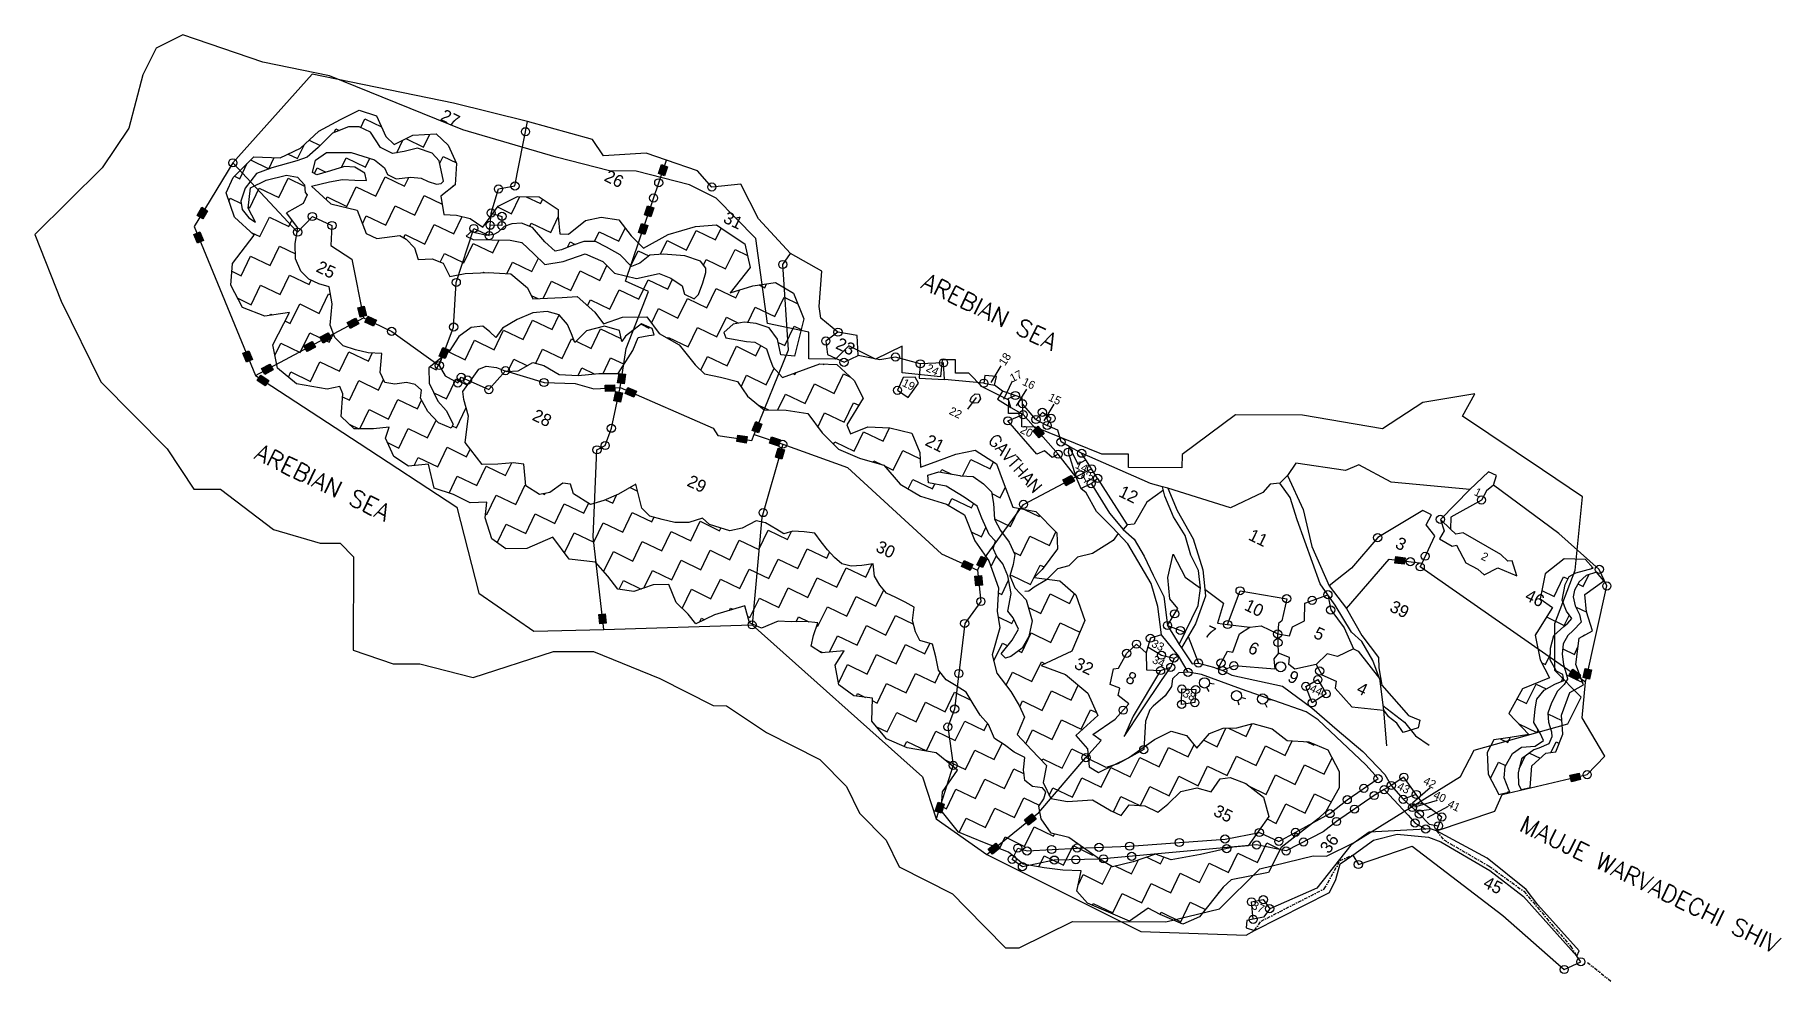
# Model space of a CAD drawing. Header units: metres. Extents: x 311750 to 314278, y 1901460 to 1902831.
import ezdxf

# ---------------------------------------------------------------- set-up
doc = ezdxf.new("R2010")
doc.units = ezdxf.units.M
doc.header["$MEASUREMENT"] = 0
doc.linetypes.add('DASHDOT', pattern=[1, 0.5, -0.25, 0, -0.25])
doc.linetypes.add('DIVIDE', pattern=[1.25, 0.5, -0.25, 0, -0.25, 0, -0.25])
for name, color, linetype in [('LINE_WATER', 4, 'Continuous'), ('OFF', 1, 'Continuous'), ('POLY_HATCH', 12, 'Continuous'), ('POLY_PARCEL', 6, 'Continuous'), ('POLY_ROAD', 30, 'Continuous'), ('POLY_WATER', 4, 'Continuous'), ('TEXT_MAPIN', 7, 'Continuous'), ('TEXT_MAPOUT', 7, 'Continuous'), ('TEXT_PARCEL', 7, 'Continuous'), ('V_BOUND_LINE', 7, 'Continuous'), ('V_BOUND_STREAM_LINE', 7, 'DASHDOT'), ('V_DIVIDE_LINE', 7, 'DIVIDE'), ('VILLAGE BOUNDRY', 1, 'Continuous')]:
    doc.layers.add(name, color=color, linetype=linetype)
doc.styles.get("Standard").update_dxf_attribs({"font": 'simplex.shx'})
doc.styles.add('TEXT_MAP', font='')
doc.styles.get('TEXT_MAP').set_extended_font_data('Kruti Dev 050')
doc.dimstyles.get("Standard").update_dxf_attribs({"dimtxt": 0.18, "dimasz": 0.18, "dimexe": 0.18, "dimexo": 0.0625, "dimgap": 0.09, "dimtad": 0, "dimtih": 1, "dimtoh": 1, "dimdec": 4, "dimzin": 0, "dimdsep": 46, "dimtxsty": 'Standard', "dimcen": 0.09, "dimadec": 0, "dimazin": 0, "dimtfac": 1, "dimtdec": 4, "dimtofl": 0, "dimtmove": 0, "dimatfit": 3, "dimfxl": 1, "dimtolj": 1, "dimtzin": 0, "dimarcsym": 0})

msp = doc.modelspace()

# ---------------------------------------------------------------- texts
at = {"layer": 'TEXT_MAPIN', "ltscale": 10}
msp.add_text('GAVTHAN', height=17.79, rotation=311.0226, dxfattribs=at).set_placement((313128.7, 1902243.9))
at = {"layer": 'TEXT_MAPOUT', "ltscale": 10}
for s, p in [('AREBIAN SEA', (313031.4, 1902465.6)), ('AREBIAN SEA', (312065.7, 1902218.6)), ('MAUJE WARVADECHI SHIV', (313897.5, 1901679.9))]:
    msp.add_text(s, height=24.71, rotation=334.2428, dxfattribs=at).set_placement(p)
at = {"layer": 'TEXT_PARCEL', "ltscale": 10, "style": 'TEXT_MAP'}
for s, height, rotation, p in [('27', 17.79, 334.2428, (312335.6, 1902708.7)), ('26', 17.79, 334.2428, (312572.8, 1902620.9)), ('31', 17.79, 334.2428, (312745.1, 1902560.7)), ('25', 17.79, 334.2428, (312155.6, 1902489.5)), ('23', 17.79, 334.2428, (312907.9, 1902378.2)), ('24', 11.86, 334.2428, (313039.1, 1902345.3)), ('18', 11.86, 57.3242, (313154.5, 1902351.5)), ('19', 11.86, 334.2428, (313004.5, 1902323.7)), ('17', 11.86, 26.2707, (313165.1, 1902328.3)), ('16', 11.86, 334.2428, (313178.6, 1902325.4)), ('15', 11.86, 334.2428, (313216.2, 1902302.9)), ('28', 17.79, 334.2428, (312468.5, 1902274.7)), ('22', 11.86, 334.2428, (313072.5, 1902283)), ('21', 17.79, 334.2428, (313037.5, 1902238)), ('20', 11.86, 334.2428, (313175.4, 1902256)), ('14', 11.86, 334.2428, (313255, 1902205)), ('13', 11.86, 27.1946, (313268, 1902182.2)), ('29', 17.79, 334.2428, (312692.7, 1902179.3)), ('12', 17.79, 334.2428, (313317.8, 1902164)), ('1', 11.9, 334.2428, (313832.8, 1902165.8)), ('30', 17.79, 334.2428, (312966, 1902084.4)), ('11', 17.79, 334.2428, (313505.6, 1902101.2)), ('3', 17.8, 334.2428, (313718.1, 1902089.6)), ('2', 11.9, 334.2428, (313842.7, 1902072.7)), ('46', 17.79, 334.2428, (313906, 1902013.9)), ('10', 17.79, 334.2428, (313499.6, 1901999.7)), ('39', 17.79, 334.2428, (313710.1, 1901997.7)), ('7', 17.8, 334.2428, (313441.9, 1901961.5)), ('5', 17.8, 334.2428, (313599.9, 1901959.5)), ('33', 11.86, 334.2428, (313365.5, 1901946.4)), ('6', 17.8, 334.2428, (313504.9, 1901938.1)), ('32', 17.79, 334.2428, (313253.3, 1901915.3)), ('34', 11.86, 334.2428, (313366.6, 1901922.9)), ('8', 17.8, 334.2428, (313327.5, 1901895)), ('9', 17.8, 334.2428, (313562.3, 1901896.4)), ('38', 11.86, 334.2428, (313410.8, 1901874.3)), ('44', 11.86, 334.2428, (313594.6, 1901881.6)), ('4', 17.8, 334.2428, (313662.2, 1901879.5)), ('43', 11.86, 334.2428, (313721.2, 1901739.9)), ('42', 11.86, 334.2428, (313759.1, 1901747.5)), ('40', 11.86, 334.2428, (313773.6, 1901727.2)), ('41', 11.86, 334.2428, (313794.1, 1901714.2)), ('35', 17.79, 334.2428, (313454.9, 1901702)), ('36', 17.79, 54.3687, (313623.6, 1901644.9)), ('45', 17.79, 334.2428, (313845.5, 1901598.2)), ('37', 11.86, 334.2428, (313510.6, 1901567.2))]:
    msp.add_text(s, height=height, rotation=rotation, dxfattribs=at).set_placement(p)

# ---------------------------------------------------------------- hatches: boundary and pattern name
for points in [[(312652.6, 1902630.7), (312661.6, 1902627.6), (312666, 1902640.7), (312657, 1902643.7)], [(311984.5, 1902570.2), (311992.7, 1902565.2), (311999.8, 1902577), (311991.7, 1902581.9)], [(312632.5, 1902571.2), (312641.5, 1902568.1), (312645.9, 1902581.1), (312636.9, 1902584.2)], [(312623.8, 1902545.6), (312632.8, 1902542.5), (312637.2, 1902555.6), (312628.2, 1902558.6)], [(311985, 1902530), (311993.8, 1902533.6), (311988.6, 1902546.4), (311979.8, 1902542.7)], [(312220.9, 1902422.9), (312230.1, 1902425.3), (312226.6, 1902438.6), (312217.4, 1902436.2)], [(312179.2, 1902391.9), (312174.6, 1902400.3), (312162.5, 1902393.7), (312167.1, 1902385.3)], [(312218.6, 1902413), (312214.1, 1902421.4), (312201.9, 1902414.9), (312206.4, 1902406.5)], [(312240, 1902409.8), (312244.2, 1902418.3), (312231.8, 1902424.3), (312227.6, 1902415.8)], [(312155.9, 1902379.4), (312151.4, 1902387.8), (312139.3, 1902381.3), (312143.8, 1902372.9)], [(312335.1, 1902366.4), (312343.9, 1902362.8), (312349.1, 1902375.5), (312340.3, 1902379.1)], [(312056, 1902357.8), (312064.8, 1902361.4), (312059.5, 1902374.1), (312050.7, 1902370.5)], [(312094.6, 1902346.5), (312090.1, 1902354.9), (312078, 1902348.4), (312082.5, 1902340)], [(312083.3, 1902323.4), (312088.5, 1902331.3), (312077, 1902338.8), (312071.8, 1902330.9)], [(312589.5, 1902315.6), (312589.1, 1902325.1), (312575.4, 1902324.5), (312575.8, 1902315)], [(312593.5, 1902327.9), (312602.9, 1902326.5), (312605, 1902340.1), (312595.6, 1902341.5)], [(312588.2, 1902301.7), (312597.5, 1902299.7), (312600.4, 1902313.1), (312591.1, 1902315.1)], [(312617.2, 1902306.9), (312621, 1902315.7), (312608.4, 1902321.2), (312604.6, 1902312.4)], [(312779.6, 1902240.5), (312781.1, 1902249.9), (312767.5, 1902252.1), (312766.1, 1902242.7)], [(312788.6, 1902258.8), (312797.4, 1902255.2), (312802.6, 1902268), (312793.8, 1902271.6)], [(312826.3, 1902236), (312829.3, 1902245), (312816.3, 1902249.4), (312813.3, 1902240.4)], [(313204.2, 1902248.2), (313211.3, 1902254.5), (313202.2, 1902264.8), (313195.1, 1902258.5)], [(312822.2, 1902220), (312831.4, 1902217.4), (312835.2, 1902230.6), (312826, 1902233.2)], [(313238.4, 1902187.2), (313242.8, 1902178.8), (313255, 1902185.2), (313250.5, 1902193.6)], [(313113.7, 1902064.5), (313122.1, 1902060.2), (313128.4, 1902072.5), (313119.9, 1902076.8)], [(313732.7, 1902065.1), (313733.9, 1902074.6), (313720.2, 1902076.2), (313719.1, 1902066.8)], [(313104, 1902055.9), (313108, 1902064.6), (313095.5, 1902070.3), (313091.5, 1902061.7)], [(313112.4, 1902034), (313121.9, 1902035), (313120.4, 1902048.7), (313110.9, 1902047.7)], [(312567.7, 1901978.6), (312577.2, 1901979.7), (312575.6, 1901993.4), (312566.2, 1901992.3)], [(313982.5, 1901897.3), (313987.9, 1901905.1), (313976.6, 1901913), (313971.2, 1901905.2)], [(313991.8, 1901900.9), (314001, 1901898.8), (314004, 1901912.2), (313994.7, 1901914.3)], [(313988, 1901753.3), (313985.8, 1901762.6), (313972.5, 1901759.5), (313974.6, 1901750.2)], [(313053.3, 1901707.5), (313062.4, 1901704.6), (313066.6, 1901717.7), (313057.5, 1901720.6)], [(313182.7, 1901694.9), (313188.7, 1901687.5), (313199.4, 1901696.2), (313193.4, 1901703.6)], [(313147, 1901653.9), (313141, 1901661.3), (313130.3, 1901652.6), (313136.3, 1901645.2)]]:
    msp.add_hatch(color=256).paths.add_polyline_path(points)

# ---------------------------------------------------------------- linework, layer by layer
for points in [[(312666, 1902640.7), (312661.6, 1902627.6), (312652.6, 1902630.7), (312657, 1902643.7)], [(311999.8, 1902577), (311992.7, 1902565.2), (311984.5, 1902570.2), (311991.7, 1902581.9)], [(312645.9, 1902581.1), (312641.5, 1902568.1), (312632.5, 1902571.2), (312636.9, 1902584.2)], [(312637.2, 1902555.6), (312632.8, 1902542.5), (312623.8, 1902545.6), (312628.2, 1902558.6)], [(311988.6, 1902546.4), (311993.8, 1902533.6), (311985, 1902530), (311979.8, 1902542.7)], [(312226.6, 1902438.6), (312230.1, 1902425.3), (312220.9, 1902422.9), (312217.4, 1902436.2)], [(312162.5, 1902393.7), (312174.6, 1902400.3), (312179.2, 1902391.9), (312167.1, 1902385.3)], [(312201.9, 1902414.9), (312214.1, 1902421.4), (312218.6, 1902413), (312206.4, 1902406.5)], [(312231.8, 1902424.3), (312244.2, 1902418.3), (312240, 1902409.8), (312227.6, 1902415.8)], [(312139.3, 1902381.3), (312151.4, 1902387.8), (312155.9, 1902379.4), (312143.8, 1902372.9)], [(312349.1, 1902375.5), (312343.9, 1902362.8), (312335.1, 1902366.4), (312340.3, 1902379.1)], [(312059.5, 1902374.1), (312064.8, 1902361.4), (312056, 1902357.8), (312050.7, 1902370.5)], [(312078, 1902348.4), (312090.1, 1902354.9), (312094.6, 1902346.5), (312082.5, 1902340)], [(312077, 1902338.8), (312088.5, 1902331.3), (312083.3, 1902323.4), (312071.8, 1902330.9)], [(312575.4, 1902324.5), (312589.1, 1902325.1), (312589.5, 1902315.6), (312575.8, 1902315)], [(312605, 1902340.1), (312602.9, 1902326.5), (312593.5, 1902327.9), (312595.6, 1902341.5)], [(312600.4, 1902313.1), (312597.5, 1902299.7), (312588.2, 1902301.7), (312591.1, 1902315.1)], [(312608.4, 1902321.2), (312621, 1902315.7), (312617.2, 1902306.9), (312604.6, 1902312.4)], [(312767.5, 1902252.1), (312781.1, 1902249.9), (312779.6, 1902240.5), (312766.1, 1902242.7)], [(312802.6, 1902268), (312797.4, 1902255.2), (312788.6, 1902258.8), (312793.8, 1902271.6)], [(312816.3, 1902249.4), (312829.3, 1902245), (312826.3, 1902236), (312813.3, 1902240.4)], [(313202.2, 1902264.8), (313211.3, 1902254.5), (313204.2, 1902248.2), (313195.1, 1902258.5)], [(312835.2, 1902230.6), (312831.4, 1902217.4), (312822.2, 1902220), (312826, 1902233.2)], [(313255, 1902185.2), (313242.8, 1902178.8), (313238.4, 1902187.2), (313250.5, 1902193.6)], [(313128.4, 1902072.5), (313122.1, 1902060.2), (313113.7, 1902064.5), (313119.9, 1902076.8)], [(313720.2, 1902076.2), (313733.9, 1902074.6), (313732.7, 1902065.1), (313719.1, 1902066.8)], [(313095.5, 1902070.3), (313108, 1902064.6), (313104, 1902055.9), (313091.5, 1902061.7)], [(313120.4, 1902048.7), (313121.9, 1902035), (313112.4, 1902034), (313110.9, 1902047.7)], [(312575.6, 1901993.4), (312577.2, 1901979.7), (312567.7, 1901978.6), (312566.2, 1901992.3)], [(313976.6, 1901913), (313987.9, 1901905.1), (313982.5, 1901897.3), (313971.2, 1901905.2)], [(314004, 1901912.2), (314001, 1901898.8), (313991.8, 1901900.9), (313994.7, 1901914.3)], [(313972.5, 1901759.5), (313985.8, 1901762.6), (313988, 1901753.3), (313974.6, 1901750.2)], [(313066.6, 1901717.7), (313062.4, 1901704.6), (313053.3, 1901707.5), (313057.5, 1901720.6)], [(313199.4, 1901696.2), (313188.7, 1901687.5), (313182.7, 1901694.9), (313193.4, 1901703.6)], [(313130.3, 1901652.6), (313141, 1901661.3), (313147, 1901653.9), (313136.3, 1901645.2)]]:
    msp.add_lwpolyline(points, close=True)
for points in [[(313449.9, 1901880.8), (313446.8, 1901886.8)], [(313457.3, 1901891.4), (313450.7, 1901892.3)], [(313503.1, 1901870.3), (313496.7, 1901872.4)], [(313541.6, 1901868.2), (313534.9, 1901869)], [(313493.8, 1901861.2), (313491.8, 1901867.7)], [(313534.1, 1901857.5), (313531, 1901863.5)]]:
    msp.add_lwpolyline(points)
for centre, radius in [((312460.1, 1902691.3), 5.89), ((312036.3, 1902646.4), 5.89), ((312421, 1902608.4), 5.89), ((312444.9, 1902612.8), 5.89), ((312653.1, 1902617.4), 5.89), ((312729.9, 1902611.2), 5.89), ((312410.4, 1902573.6), 5.89), ((312645.6, 1902595.3), 5.89), ((312130.2, 1902545.9), 5.89), ((312151.5, 1902568.6), 5.89), ((312179.9, 1902555.6), 5.89), ((312385.4, 1902551.3), 5.89), ((312408.9, 1902555.9), 5.89), ((312426, 1902555.4), 5.89), ((312426.1, 1902568.8), 5.89), ((312407.6, 1902540.9), 5.89), ((312832.7, 1902499.1), 5.89), ((312359.9, 1902473.1), 5.89), ((312266.4, 1902402.3), 5.89), ((312356.1, 1902408.5), 5.89), ((312912.6, 1902401.1), 5.89), ((312895.1, 1902388.3), 5.89), ((312335.3, 1902352.8), 5.89), ((312431.1, 1902345.3), 5.89), ((312921.4, 1902357.5), 5.89), ((312996, 1902365.1), 5.89), ((313031.8, 1902355.3), 5.89), ((313065.4, 1902356.7), 5.89), ((312362.2, 1902327.6), 5.89), ((312367.1, 1902335.9), 5.89), ((312376.2, 1902331.9), 5.89), ((312487, 1902328.3), 5.89), ((313123.8, 1902327.3), 5.89), ((312407, 1902317.9), 5.89), ((312998.9, 1902317), 5.89), ((313169.4, 1902309.4), 5.89), ((313179.9, 1902297.5), 5.89), ((313158.7, 1902272.7), 5.89), ((313180.8, 1902281.7), 5.89), ((313199.3, 1902274.7), 5.89), ((313208.6, 1902285), 5.89), ((313221.4, 1902276.3), 5.89), ((312584.5, 1902262), 5.89), ((313215.6, 1902266.1), 5.89), ((312563.6, 1902230.7), 5.89), ((312575.6, 1902237), 5.89), ((312832.6, 1902238.9), 5.89), ((313231.6, 1902224.4), 5.89), ((313235.6, 1902242.1), 5.89), ((313246.1, 1902227.4), 5.89), ((313265.5, 1902225.8), 5.89), ((313263, 1902194.7), 5.89), ((313279.7, 1902203.3), 5.89), ((313279.3, 1902181.8), 5.89), ((313288.6, 1902189.4), 5.89), ((313181.3, 1902151.8), 5.89), ((313844.4, 1902158.1), 5.89), ((312804.3, 1902139.9), 5.89), ((313784.9, 1902130.1), 5.89), ((313694.2, 1902103.6), 5.89), ((313741.5, 1902068.9), 5.89), ((313763, 1902076.7), 5.89), ((313755.8, 1902061.3), 5.89), ((314015.1, 1902057.7), 5.89), ((313494.9, 1902026.7), 5.89), ((313562.4, 1902015.2), 5.89), ((313622.1, 1902021), 5.89), ((314026, 1902033.7), 5.89), ((313119.6, 1902011.2), 5.89), ((313400.2, 1901993.3), 5.89), ((313599.4, 1902012.9), 5.89), ((313626.1, 1901998.9), 5.89), ((312788.3, 1901977.3), 5.89), ((313096.1, 1901979.4), 5.89), ((313389.8, 1901976.5), 5.89), ((313408.5, 1901969.3), 5.89), ((313476.9, 1901977.9), 5.89), ((313549.4, 1901964.2), 5.89), ((313344.9, 1901949.4), 5.89), ((313365, 1901958), 5.89), ((313549.8, 1901951.7), 5.89), ((313330.7, 1901936.2), 5.89), ((313381.1, 1901933.4), 5.89), ((313394.5, 1901915.9), 5.89), ((313399.3, 1901929.3), 5.89), ((313434.7, 1901922.1), 5.89), ((313467.3, 1901922.1), 5.89), ((313485.9, 1901918.2), 5.89), ((313553.7, 1901916.7), 7.22), ((313087.6, 1901906.9), 5.89), ((313379.8, 1901911.2), 5.89), ((313419.5, 1901908.7), 5.89), ((313443.4, 1901893.3), 7.37), ((313469.8, 1901911.1), 5.89), ((313590.1, 1901888.3), 5.89), ((313607.6, 1901898.1), 5.89), ((313610.1, 1901910.6), 5.89), ((313410.6, 1901884.5), 5.89), ((313429.4, 1901864.8), 5.89), ((313430.6, 1901883.7), 5.89), ((313489.7, 1901874.8), 7.37), ((313527.6, 1901870), 7.37), ((313599.2, 1901864.4), 5.89), ((313619.6, 1901877.6), 5.89), ((313081.6, 1901855.5), 5.89), ((313325.6, 1901853.9), 5.89), ((313410.2, 1901862.2), 5.89), ((313071.8, 1901829.6), 5.89), ((313355.4, 1901796.7), 5.89), ((313079.5, 1901774), 5.89), ((313271.7, 1901785.1), 5.89), ((313674, 1901740.6), 5.89), ((313694.7, 1901754.7), 5.89), ((313703.5, 1901738.8), 5.89), ((313713.9, 1901744.9), 5.89), ((313732.1, 1901756.8), 5.89), ((313997.5, 1901760.5), 5.89), ((313650.1, 1901724.2), 5.89), ((313689.1, 1901730.2), 5.89), ((313731, 1901724.8), 5.89), ((313744.5, 1901712.9), 5.89), ((313750.1, 1901731.8), 5.89), ((313625.1, 1901704.1), 5.89), ((313634.5, 1901692.6), 5.89), ((313660.6, 1901710.6), 5.89), ((313748.3, 1901690.4), 5.89), ((313754.4, 1901703.6), 5.89), ((313782.2, 1901686.4), 5.89), ((313787, 1901699.1), 5.89), ((313406.9, 1901662.3), 5.89), ((313473.1, 1901667.3), 5.89), ((313522.8, 1901676.7), 5.89), ((313551, 1901663.9), 5.89), ((313575.2, 1901677), 5.89), ((313586.7, 1901663), 5.89), ((313763.7, 1901681.7), 5.89), ((313164.9, 1901637.8), 5.89), ((313173, 1901654.1), 5.89), ((313186.4, 1901650), 5.89), ((313222.1, 1901652.1), 5.89), ((313225.9, 1901636.8), 5.89), ((313257.1, 1901637.4), 5.89), ((313259.1, 1901654.2), 5.89), ((313290.7, 1901655.3), 5.89), ((313297.1, 1901638.7), 5.89), ((313334.9, 1901656.9), 5.89), ((313337.8, 1901642.3), 5.89), ((313475.5, 1901653.4), 5.89), ((313518.8, 1901658.7), 5.89), ((313561.6, 1901650), 5.89), ((313179.7, 1901627.2), 5.89), ((313666.2, 1901630.4), 5.89), ((313511.4, 1901576.4), 5.89), ((313528.5, 1901579.5), 5.89), ((313537.8, 1901566.4), 5.89), ((313513.9, 1901551.1), 5.89), ((313988.3, 1901489.6), 5.89), ((313964.3, 1901478.4), 5.89)]:
    msp.add_circle(centre, radius)
at = {"layer": 'LINE_WATER'}
for p, q in [((313383.8, 1902172.3), (313359.9, 1902154.8)), ((313359.9, 1902154.8), (313341.4, 1902123.3)), ((313331.2, 1902122), (313325.5, 1902115.4)), ((313341.4, 1902123.3), (313331.2, 1902122)), ((313311, 1902099.4), (313281.2, 1902080.6)), ((313318.6, 1902109.4), (313311, 1902099.4)), ((313259.7, 1902075.3), (313247, 1902062.6)), ((313281.2, 1902080.6), (313259.7, 1902075.3)), ((313230.4, 1902058.3), (313214.7, 1902042.7)), ((313247, 1902062.6), (313230.4, 1902058.3)), ((313188.8, 1902025.9), (313183.2, 1902025.8)), ((313196.7, 1902031.8), (313188.8, 1902025.9)), ((313214.7, 1902042.7), (313196.7, 1902031.8)), ((313632.7, 1902005.9), (313622.1, 1902021)), ((313656.1, 1901966.7), (313632.7, 1902005.9)), ((313389.8, 1901976.5), (313415.3, 1901966.7)), ((313419.7, 1901960.7), (313434.7, 1901922.1)), ((313671.2, 1901953.2), (313656.1, 1901966.7)), ((313686.9, 1901925.7), (313671.2, 1901953.2)), ((313696.7, 1901899.7), (313686.9, 1901925.7)), ((313701.5, 1901860.5), (313732.9, 1901836.4)), ((313702.4, 1901853.7), (313706.7, 1901802.2)), ((313732.9, 1901836.4), (313749, 1901816.6)), ((313358.7, 1901799), (313358.7, 1901799)), ((313749, 1901816.6), (313768.8, 1901803))]:
    msp.add_line(p, q, dxfattribs=at)
at = {"layer": 'OFF'}
msp.add_line((313552.3, 1902182.7), (313563.7, 1902193.8), dxfattribs=at)
at = {"layer": 'POLY_HATCH'}
for p, q in [((312160.9, 1902692.2), (312192.2, 1902708.9)), ((312192.2, 1902708.9), (312219.3, 1902722.3)), ((312219.3, 1902722.3), (312244.3, 1902714.2)), ((312244.3, 1902714.2), (312257.9, 1902684.3)), ((312134.5, 1902667.6), (312160.9, 1902692.2)), ((312180.9, 1902689.3), (312160, 1902668.4)), ((312203.9, 1902698.4), (312180.9, 1902689.3)), ((312219.5, 1902698.6), (312203.9, 1902698.4)), ((312235.9, 1902690.7), (312219.5, 1902698.6)), ((312250, 1902668.4), (312235.9, 1902690.7)), ((312257.9, 1902684.3), (312269.9, 1902672.8)), ((312269.9, 1902672.8), (312297, 1902686.2)), ((312297, 1902686.2), (312330.7, 1902688.5)), ((312330.7, 1902688.5), (312348.2, 1902672)), ((312037, 1902625.1), (312066.7, 1902655.2)), ((312066.7, 1902655.2), (312104.9, 1902653.6)), ((312104.9, 1902653.6), (312134.5, 1902667.6)), ((312143.9, 1902654.4), (312129, 1902649.2)), ((312160, 1902668.4), (312143.9, 1902654.4)), ((312155.9, 1902650.2), (312172, 1902661.1)), ((312172, 1902661.1), (312207.6, 1902661)), ((312207.6, 1902661), (312241.5, 1902650.8)), ((312267.6, 1902659.9), (312250, 1902668.4)), ((312284.4, 1902662.6), (312267.6, 1902659.9)), ((312303.7, 1902667.3), (312284.4, 1902662.6)), ((312325.1, 1902660.1), (312303.7, 1902667.3)), ((312335.2, 1902649), (312325.1, 1902660.1)), ((312348.2, 1902672), (312360.4, 1902645.1)), ((312070.5, 1902630.9), (312054, 1902609.5)), ((312092.9, 1902638.8), (312070.5, 1902630.9)), ((312084.4, 1902621.1), (312114.3, 1902628.4)), ((312129, 1902649.2), (312092.9, 1902638.8)), ((312114.3, 1902628.4), (312130, 1902625.5)), ((312151.8, 1902632.1), (312155.9, 1902650.2)), ((312158, 1902629), (312151.8, 1902632.1)), ((312178, 1902634.9), (312158, 1902629)), ((312197.9, 1902640.8), (312178, 1902634.9)), ((312212.9, 1902639.8), (312197.9, 1902640.8)), ((312227.4, 1902631.2), (312212.9, 1902639.8)), ((312230, 1902620.7), (312227.4, 1902631.2)), ((312241.5, 1902650.8), (312256, 1902639.1)), ((312256, 1902639.1), (312260.5, 1902629.2)), ((312260.5, 1902629.2), (312273.1, 1902623.1)), ((312341.3, 1902619.7), (312335.2, 1902649)), ((312360.4, 1902645.1), (312358.1, 1902614.6)), ((312026.5, 1902602.8), (312037, 1902625.1)), ((312038.8, 1902567.8), (312026.5, 1902602.8)), ((312054, 1902609.5), (312048, 1902590.7)), ((312058.7, 1902580.8), (312062.1, 1902610.2)), ((312062.1, 1902610.2), (312084.4, 1902621.1)), ((312130, 1902625.5), (312140.1, 1902614.4)), ((312140.1, 1902614.4), (312140.9, 1902603.2)), ((312140.9, 1902603.2), (312144.1, 1902600.1)), ((312150.2, 1902612.7), (312176.3, 1902618.7)), ((312178.1, 1902586.9), (312150.2, 1902612.7)), ((312176.3, 1902618.7), (312195, 1902622)), ((312195, 1902622), (312213.2, 1902621.1)), ((312213.2, 1902621.1), (312230, 1902620.7)), ((312273.1, 1902623.1), (312294.3, 1902625.3)), ((312294.3, 1902625.3), (312309.3, 1902624.3)), ((312309.3, 1902624.3), (312319.4, 1902619.4)), ((312319.4, 1902619.4), (312331.3, 1902615.2)), ((312331.3, 1902615.2), (312338.2, 1902616.5)), ((312358.1, 1902614.6), (312337.5, 1902598.1)), ((312338.2, 1902616.5), (312341.3, 1902619.7)), ((312048, 1902590.7), (312050, 1902578.8)), ((312050, 1902578.8), (312059.6, 1902566.5)), ((312069, 1902560.3), (312058.7, 1902580.8)), ((312138, 1902587.5), (312113.9, 1902573.9)), ((312144.1, 1902600.1), (312138, 1902587.5)), ((312178.1, 1902586.9), (312216.6, 1902577.7)), ((312216.6, 1902577.7), (312229.4, 1902544.2)), ((312337.5, 1902598.1), (312341.7, 1902571.6)), ((312398.2, 1902552.9), (312420.4, 1902583.7)), ((312420.4, 1902583.7), (312448.8, 1902597.3)), ((312448.8, 1902597.3), (312480.1, 1902597)), ((312480.1, 1902597), (312507.6, 1902578.9)), ((312507.6, 1902578.9), (312507.7, 1902568.6)), ((312067.2, 1902541.5), (312038.8, 1902567.8)), ((312059.6, 1902566.5), (312069, 1902560.3)), ((312130.3, 1902552.4), (312113.9, 1902573.9)), ((312126.4, 1902529.5), (312130.3, 1902552.4)), ((312341.7, 1902571.6), (312360.4, 1902570.6)), ((312360.4, 1902570.6), (312380.2, 1902565.9)), ((312380.2, 1902565.9), (312398.2, 1902552.9)), ((312429.1, 1902554.1), (312420.5, 1902545.8)), ((312440.3, 1902558), (312429.1, 1902554.1)), ((312454.6, 1902558.8), (312440.3, 1902558)), ((312470.4, 1902552.8), (312454.6, 1902558.8)), ((312488.2, 1902531.8), (312470.4, 1902552.8)), ((312507.7, 1902568.6), (312509.8, 1902543.7)), ((312522.3, 1902542.8), (312547.1, 1902562.7)), ((312547.1, 1902562.7), (312569.7, 1902567.4)), ((312569.7, 1902567.4), (312595.4, 1902563.6)), ((312595.4, 1902563.6), (312613.1, 1902540.5)), ((312666.8, 1902542.5), (312706.2, 1902554.2)), ((312706.2, 1902554.2), (312736.8, 1902556.3)), ((312736.8, 1902556.3), (312750.5, 1902546.8)), ((312035.7, 1902500.3), (312067.2, 1902541.5)), ((312127.2, 1902507.4), (312126.4, 1902529.5)), ((312229.4, 1902544.2), (312245.1, 1902536.7)), ((312245.1, 1902536.7), (312278.2, 1902541.3)), ((312278.2, 1902541.3), (312287.3, 1902536)), ((312287.3, 1902536), (312299.5, 1902523.1)), ((312382.3, 1902547.2), (312374.3, 1902540.2)), ((312374.3, 1902540.2), (312384.4, 1902535.3)), ((312387.4, 1902544.8), (312382.3, 1902547.2)), ((312384.4, 1902535.3), (312438.1, 1902534.2)), ((312404.3, 1902541.2), (312387.4, 1902544.8)), ((312414.3, 1902542.6), (312404.3, 1902541.2)), ((312420.5, 1902545.8), (312414.3, 1902542.6)), ((312438.1, 1902534.2), (312455, 1902530.7)), ((312455, 1902530.7), (312472.1, 1902514.7)), ((312503.3, 1902518.2), (312488.2, 1902531.8)), ((312509.8, 1902543.7), (312522.3, 1902542.8)), ((312527.6, 1902526.7), (312512.1, 1902520.2)), ((312544.4, 1902532.6), (312527.6, 1902526.7)), ((312561.3, 1902532.2), (312544.4, 1902532.6)), ((312577.6, 1902524.3), (312561.3, 1902532.2)), ((312613.1, 1902540.5), (312631.2, 1902522.7)), ((312631.2, 1902522.7), (312666.8, 1902542.5)), ((312750.5, 1902546.8), (312777.9, 1902529)), ((312777.9, 1902529), (312785.7, 1902494.8)), ((312134.8, 1902489.2), (312127.2, 1902507.4)), ((312299.5, 1902523.1), (312304.6, 1902506.4)), ((312304.6, 1902506.4), (312324.8, 1902507.2)), ((312324.8, 1902507.2), (312341, 1902501.1)), ((312341, 1902501.1), (312350.7, 1902481.8)), ((312472.1, 1902514.7), (312488, 1902499.3)), ((312488, 1902499.3), (312514.8, 1902503.4)), ((312512.1, 1902520.2), (312503.3, 1902518.2)), ((312514.8, 1902503.4), (312546.5, 1902514.5)), ((312546.5, 1902514.5), (312572.3, 1902503.6)), ((312572.3, 1902503.6), (312588.8, 1902486.3)), ((312597.2, 1902513.3), (312577.6, 1902524.3)), ((312613.7, 1902496), (312597.2, 1902513.3)), ((312625.5, 1902501.2), (312613.7, 1902496)), ((312640.3, 1902512.6), (312625.5, 1902501.2)), ((312659.6, 1902514.2), (312640.3, 1902512.6)), ((312690.9, 1902511.5), (312659.6, 1902514.2)), ((312713.5, 1902503.7), (312690.9, 1902511.5)), ((312721.2, 1902493.8), (312713.5, 1902503.7)), ((312033.7, 1902469.4), (312035.7, 1902500.3)), ((312146.5, 1902477.9), (312134.8, 1902489.2)), ((312160.8, 1902471.2), (312146.5, 1902477.9)), ((312350.7, 1902481.8), (312372.9, 1902486)), ((312372.9, 1902486), (312406.1, 1902487.6)), ((312406.1, 1902487.6), (312438.8, 1902485.4)), ((312438.8, 1902485.4), (312462.9, 1902465.5)), ((312588.8, 1902486.3), (312620.8, 1902478.6)), ((312620.8, 1902478.6), (312653.8, 1902486)), ((312653.8, 1902486), (312670.8, 1902479.3)), ((312670.8, 1902479.3), (312687.2, 1902468.3)), ((312717.1, 1902472.5), (312721.3, 1902487.5)), ((312721.3, 1902487.5), (312721.2, 1902493.8)), ((312785.7, 1902494.8), (312756.6, 1902458.2)), ((312050.3, 1902436.9), (312033.7, 1902469.4)), ((312175.8, 1902466.9), (312160.8, 1902471.2)), ((312180, 1902441.9), (312175.8, 1902466.9)), ((312462.9, 1902465.5), (312470.9, 1902449.3)), ((312470.9, 1902449.3), (312513.2, 1902451.2)), ((312513.2, 1902451.2), (312535.2, 1902452.9)), ((312535.2, 1902452.9), (312560.6, 1902430)), ((312687.2, 1902468.3), (312690.5, 1902455.9)), ((312690.5, 1902455.9), (312704.3, 1902449.2)), ((312704.3, 1902449.2), (312710.5, 1902455.5)), ((312710.5, 1902455.5), (312717.1, 1902472.5)), ((312756.6, 1902458.2), (312789.2, 1902468.4)), ((312789.2, 1902468.4), (312822.1, 1902473)), ((312822.1, 1902473), (312848.3, 1902457.5)), ((312848.3, 1902457.5), (312863.4, 1902420.6)), ((312082.7, 1902424.5), (312050.3, 1902436.9)), ((312118.2, 1902429.8), (312082.7, 1902424.5)), ((312094.2, 1902383), (312118.2, 1902429.8)), ((312177.5, 1902411.4), (312180, 1902441.9)), ((312471, 1902429), (312448, 1902419.6)), ((312491.4, 1902430.9), (312471, 1902429)), ((312508.7, 1902426.1), (312491.4, 1902430.9)), ((312521.1, 1902412.2), (312508.7, 1902426.1)), ((312560.6, 1902430), (312573.2, 1902413.3)), ((312184, 1902393.2), (312177.5, 1902411.4)), ((312381.6, 1902408), (312363.7, 1902394.7)), ((312398.5, 1902410), (312381.6, 1902408)), ((312408.3, 1902401.6), (312398.5, 1902410)), ((312417.4, 1902393.2), (312408.3, 1902401.6)), ((312426.7, 1902406.7), (312417.4, 1902393.2)), ((312448, 1902419.6), (312426.7, 1902406.7)), ((312526.9, 1902398.5), (312521.1, 1902412.2)), ((312548.3, 1902402.9), (312531.6, 1902386.3)), ((312574.4, 1902410), (312548.3, 1902402.9)), ((312573.2, 1902413.3), (312600.6, 1902422.7)), ((312596.2, 1902403.5), (312574.4, 1902410)), ((312599.5, 1902387.8), (312596.2, 1902403.5)), ((312600.6, 1902422.7), (312635.9, 1902423.2)), ((312628.3, 1902413), (312604.9, 1902395.5)), ((312643.5, 1902406.2), (312628.3, 1902413)), ((312635.9, 1902423.2), (312653.7, 1902399.1)), ((312646.6, 1902397.3), (312643.5, 1902406.2)), ((312761.1, 1902412.5), (312747.5, 1902400.4)), ((312747.5, 1902400.4), (312750.1, 1902393)), ((312776.7, 1902415.8), (312761.1, 1902412.5)), ((312794.2, 1902413.6), (312776.7, 1902415.8)), ((312813, 1902407.6), (312794.2, 1902413.6)), ((312825.1, 1902390.9), (312813, 1902407.6)), ((312863.4, 1902420.6), (312849.7, 1902366.4)), ((312100.8, 1902348.8), (312094.2, 1902383)), ((312196, 1902381.4), (312184, 1902393.2)), ((312213.8, 1902375.7), (312196, 1902381.4)), ((312232.3, 1902371), (312213.8, 1902375.7)), ((312363.7, 1902394.7), (312349.6, 1902373.1)), ((312531.6, 1902386.3), (312526.9, 1902398.5)), ((312594.3, 1902341.5), (312615.5, 1902374.5)), ((312604.9, 1902395.5), (312599.5, 1902387.8)), ((312615.5, 1902374.5), (312623.4, 1902393.3)), ((312623.4, 1902393.3), (312638.9, 1902396.5)), ((312638.9, 1902396.5), (312646.6, 1902397.3)), ((312653.7, 1902399.1), (312682.6, 1902382.8)), ((312682.6, 1902382.8), (312705.6, 1902353.7)), ((312750.1, 1902393), (312780.2, 1902387.8)), ((312780.2, 1902387.8), (312792.1, 1902386.7)), ((312792.1, 1902386.7), (312809.1, 1902376.9)), ((312809.1, 1902376.9), (312813.7, 1902363.9)), ((312829.8, 1902368.5), (312825.1, 1902390.9)), ((312252, 1902370.4), (312232.3, 1902371)), ((312249.8, 1902342.6), (312252, 1902370.4)), ((312349.6, 1902373.1), (312320.4, 1902349.3)), ((312320.4, 1902349.3), (312320.5, 1902327.3)), ((312392.6, 1902347.6), (312403.1, 1902352.1)), ((312403.1, 1902352.1), (312418, 1902349.8)), ((312418, 1902349.8), (312432.8, 1902344.1)), ((312449.6, 1902344.9), (312471, 1902357)), ((312471, 1902357), (312486.7, 1902352.9)), ((312486.7, 1902352.9), (312508.8, 1902340)), ((312705.6, 1902353.7), (312719.5, 1902340.7)), ((312813.7, 1902363.9), (312818.2, 1902350.8)), ((312818.2, 1902350.8), (312832.4, 1902335.7)), ((312849.7, 1902366.4), (312829.8, 1902368.5)), ((312832.4, 1902335.7), (312886.3, 1902355.2)), ((312886.3, 1902355.2), (312911.1, 1902354.4)), ((312911.1, 1902354.4), (312936.1, 1902330.9)), ((312128.6, 1902326.4), (312100.8, 1902348.8)), ((312173.2, 1902318.4), (312128.6, 1902326.4)), ((312256.6, 1902328.3), (312249.8, 1902342.6)), ((312271.1, 1902325.9), (312256.6, 1902328.3)), ((312287.6, 1902328.4), (312271.1, 1902325.9)), ((312300.2, 1902325.4), (312287.6, 1902328.4)), ((312309.5, 1902317.1), (312300.2, 1902325.4)), ((312320.5, 1902327.3), (312333.1, 1902301.2)), ((312369.5, 1902315.1), (312392.6, 1902347.6)), ((312432.8, 1902344.1), (312449.6, 1902344.9)), ((312508.8, 1902340), (312536.6, 1902338.5)), ((312536.6, 1902338.5), (312566.5, 1902341.4)), ((312566.5, 1902341.4), (312594.3, 1902341.5)), ((312719.5, 1902340.7), (312742.6, 1902335.9)), ((312742.6, 1902335.9), (312767.3, 1902329.6)), ((312767.3, 1902329.6), (312781.6, 1902308.4)), ((312936.1, 1902330.9), (312949, 1902305.4)), ((312191.2, 1902322.3), (312173.2, 1902318.4)), ((312195.7, 1902311.6), (312191.2, 1902322.3)), ((312193.2, 1902278.9), (312195.7, 1902311.6)), ((312308.3, 1902305.4), (312309.5, 1902317.1)), ((312318.9, 1902286.1), (312308.3, 1902305.4)), ((312333.1, 1902301.2), (312345.5, 1902287.6)), ((312370.8, 1902303.6), (312369.5, 1902315.1)), ((312377.6, 1902279.7), (312370.8, 1902303.6)), ((312781.6, 1902308.4), (312805.9, 1902288.8)), ((312949, 1902305.4), (312925.7, 1902266.8)), ((312212.2, 1902261.1), (312193.2, 1902278.9)), ((312334.1, 1902269.8), (312318.9, 1902286.1)), ((312345.5, 1902287.6), (312355.2, 1902267.7)), ((312372.9, 1902241.4), (312377.6, 1902279.7)), ((312805.9, 1902288.8), (312837.7, 1902288.3)), ((312837.7, 1902288.3), (312868.8, 1902283.6)), ((312868.8, 1902283.6), (312889.6, 1902255.3)), ((312239.9, 1902261.3), (312212.2, 1902261.1)), ((312262.9, 1902263.7), (312239.9, 1902261.3)), ((312257.3, 1902247.5), (312262.9, 1902263.7)), ((312352.6, 1902262.2), (312334.1, 1902269.8)), ((312355.2, 1902267.7), (312352.6, 1902262.2)), ((312889.6, 1902255.3), (312913.5, 1902231.5)), ((312925.7, 1902266.8), (312930.9, 1902253.7)), ((312930.9, 1902253.7), (312956, 1902264.1)), ((312956, 1902264.1), (312987.5, 1902262.6)), ((312987.5, 1902262.6), (313019.5, 1902254.8)), ((313019.5, 1902254.8), (313031.2, 1902226.7)), ((312269.7, 1902221.1), (312257.3, 1902247.5)), ((312397.3, 1902209.7), (312372.9, 1902241.4)), ((312913.5, 1902231.5), (312943.7, 1902218.6)), ((313031.2, 1902226.7), (313031.9, 1902205.6)), ((313057.3, 1902214.7), (313083.5, 1902224.5)), ((313083.5, 1902224.5), (313111.3, 1902230.4)), ((313111.3, 1902230.4), (313142.1, 1902210.7)), ((312290.5, 1902207), (312269.7, 1902221.1)), ((312319.6, 1902210.1), (312290.5, 1902207)), ((312328, 1902175.4), (312319.6, 1902210.1)), ((312420.2, 1902210.2), (312397.3, 1902209.7)), ((312442.2, 1902212.1), (312420.2, 1902210.2)), ((312457.8, 1902210.1), (312442.2, 1902212.1)), ((312460.6, 1902178.7), (312457.8, 1902210.1)), ((312943.7, 1902218.6), (312979.2, 1902208.4)), ((312979.2, 1902208.4), (313002.5, 1902181.2)), ((313031.9, 1902205.6), (313057.3, 1902214.7)), ((313042.7, 1902194.2), (313058.9, 1902198.8)), ((313058.9, 1902198.8), (313088.9, 1902193.6)), ((313142.1, 1902210.7), (313151.8, 1902184.4)), ((312356, 1902166), (312328, 1902175.4)), ((312480.6, 1902166.2), (312460.6, 1902178.7)), ((312514.2, 1902182.5), (312495.5, 1902168.9)), ((312525.5, 1902181), (312514.2, 1902182.5)), ((312529.9, 1902166.9), (312525.5, 1902181)), ((312619.9, 1902181), (312594.6, 1902166.4)), ((312628.6, 1902146.5), (312619.9, 1902181)), ((313002.5, 1902181.2), (313032.1, 1902163.6)), ((313043.5, 1902183), (313042.7, 1902194.2)), ((313069.2, 1902178.3), (313043.5, 1902183)), ((313095.6, 1902162.4), (313069.2, 1902178.3)), ((313088.9, 1902193.6), (313090.2, 1902193)), ((313090.2, 1902193), (313108.3, 1902192)), ((313108.3, 1902192), (313123.5, 1902181.6)), ((313123.5, 1902181.6), (313134.9, 1902169.9)), ((313151.8, 1902184.4), (313165.6, 1902147.6)), ((312379.9, 1902154.1), (312356, 1902166)), ((312404.2, 1902155), (312379.9, 1902154.1)), ((312401.6, 1902132.2), (312404.2, 1902155)), ((312495.5, 1902168.9), (312480.6, 1902166.2)), ((312554.4, 1902151.4), (312529.9, 1902166.9)), ((312573.6, 1902157.6), (312554.4, 1902151.4)), ((312594.6, 1902166.4), (312573.6, 1902157.6)), ((313032.1, 1902163.6), (313069.6, 1902152.2)), ((313069.6, 1902152.2), (313096, 1902136.8)), ((313114, 1902149), (313095.6, 1902162.4)), ((313121.1, 1902131.6), (313114, 1902149)), ((313134.9, 1902169.9), (313137.6, 1902153)), ((313137.6, 1902153), (313139.2, 1902130.6)), ((313165.6, 1902147.6), (313199.1, 1902141.7)), ((312411.3, 1902101.8), (312401.6, 1902132.2)), ((312640.2, 1902134.5), (312628.6, 1902146.5)), ((312658.2, 1902129.7), (312640.2, 1902134.5)), ((312676.4, 1902125.5), (312658.2, 1902129.7)), ((312696.9, 1902125.7), (312676.4, 1902125.5)), ((312716.4, 1902131.9), (312696.9, 1902125.7)), ((312726.8, 1902122.8), (312716.4, 1902131.9)), ((312742.2, 1902117.8), (312726.8, 1902122.8)), ((312794.3, 1902127.9), (312773.7, 1902117.3)), ((312807.9, 1902125), (312794.3, 1902127.9)), ((312823.9, 1902115.2), (312807.9, 1902125)), ((313096, 1902136.8), (313110.7, 1902098.8)), ((313131.4, 1902108), (313121.1, 1902131.6)), ((313139.2, 1902130.6), (313148.2, 1902113.8)), ((313199.1, 1902141.7), (313229.7, 1902110.4)), ((312431.9, 1902087.3), (312411.3, 1902101.8)), ((312499.8, 1902104.4), (312462.2, 1902087.8)), ((312523.5, 1902072.6), (312499.8, 1902104.4)), ((312756, 1902113.4), (312742.2, 1902117.8)), ((312773.7, 1902117.3), (312756, 1902113.4)), ((312834.4, 1902109), (312823.9, 1902115.2)), ((312847.4, 1902113.2), (312834.4, 1902109)), ((312863.8, 1902111.9), (312847.4, 1902113.2)), ((312879.2, 1902110.2), (312863.8, 1902111.9)), ((312888.1, 1902097.7), (312879.2, 1902110.2)), ((312897.5, 1902085.9), (312888.1, 1902097.7)), ((313110.7, 1902098.8), (313131.3, 1902070.2)), ((313140.9, 1902098.7), (313131.4, 1902108)), ((313137.3, 1902088.1), (313140.9, 1902098.7)), ((313148.2, 1902113.8), (313160.3, 1902097.1)), ((313160.3, 1902097.1), (313168.7, 1902079.1)), ((313229.7, 1902110.4), (313230.6, 1902087.2)), ((312462.2, 1902087.8), (312431.9, 1902087.3)), ((312561.6, 1902068.1), (312523.5, 1902072.6)), ((312907.4, 1902075), (312897.5, 1902085.9)), ((312918, 1902065.5), (312907.4, 1902075)), ((313142.5, 1902076.3), (313137.3, 1902088.1)), ((313151.4, 1902065.8), (313142.5, 1902076.3)), ((313168.7, 1902079.1), (313166.4, 1902064.7)), ((313230.6, 1902087.2), (313208.5, 1902057.7)), ((313964.2, 1902073.1), (313936.9, 1902051.1)), ((313994.9, 1902072.2), (313964.2, 1902073.1)), ((314006.2, 1902059.2), (313994.9, 1902072.2)), ((312579.5, 1902048), (312561.6, 1902068.1)), ((312593.9, 1902029.2), (312579.5, 1902048)), ((312931.8, 1902062.4), (312918, 1902065.5)), ((312947.3, 1902063.5), (312931.8, 1902062.4)), ((312963.6, 1902065.9), (312947.3, 1902063.5)), ((312965.4, 1902048), (312963.6, 1902065.9)), ((312973.1, 1902034.6), (312965.4, 1902048)), ((313131.3, 1902070.2), (313145.2, 1902031)), ((313158.5, 1902048.4), (313151.4, 1902065.8)), ((313163.3, 1902022.8), (313158.5, 1902048.4)), ((313166.4, 1902064.7), (313161.6, 1902048.4)), ((313161.6, 1902048.4), (313168.8, 1902031)), ((313208.5, 1902057.7), (313196.9, 1902045.7)), ((313196.9, 1902045.7), (313234, 1902040.9)), ((313936.9, 1902051.1), (313929.3, 1902015.2)), ((313965.6, 1902035.9), (313971.2, 1902047.4)), ((313971.2, 1902047.4), (313981.2, 1902052.6)), ((313981.2, 1902052.6), (314006.2, 1902059.2)), ((313996.1, 1902048.8), (313985.8, 1902039.5)), ((314011.1, 1902053.5), (313996.1, 1902048.8)), ((314021.7, 1902041.3), (314011.1, 1902053.5)), ((312616.9, 1902025.5), (312593.9, 1902029.2)), ((312645, 1902035.1), (312616.9, 1902025.5)), ((312667.7, 1902036), (312645, 1902035.1)), ((312678.2, 1902009.8), (312667.7, 1902036)), ((312982.8, 1902023.4), (312973.1, 1902034.6)), ((312996.6, 1902017.1), (312982.8, 1902023.4)), ((313145.2, 1902031), (313143.2, 1901997)), ((313158.6, 1901997.1), (313163.3, 1902022.8)), ((313168.8, 1902031), (313185.3, 1902013.8)), ((313234, 1902040.9), (313256.9, 1902020.7)), ((313256.9, 1902020.7), (313269.9, 1901983.7)), ((313961.2, 1902012.9), (313965.6, 1902035.9)), ((313979.2, 1902027.6), (313977, 1902017.8)), ((313985.8, 1902039.5), (313979.2, 1902027.6)), ((313994.2, 1902021.2), (314021.7, 1902041.3)), ((313996.7, 1901996.1), (313994.2, 1902021.2)), ((312695.9, 1901992.6), (312678.2, 1902009.8)), ((312777.7, 1902005), (312733.9, 1901991.9)), ((312784.5, 1901980.5), (312777.7, 1902005)), ((313010, 1902010.2), (312996.6, 1902017.1)), ((313022.8, 1902002.8), (313010, 1902010.2)), ((313020.7, 1901983.6), (313022.8, 1902002.8)), ((313143.2, 1901997), (313147.1, 1901972.9)), ((313166.3, 1901987.3), (313158.6, 1901997.1)), ((313185.3, 1902013.8), (313193.8, 1901983.3)), ((313947.2, 1902002.4), (313922.4, 1901962.6)), ((313929.3, 1902015.2), (313947.2, 1902002.4)), ((313967.8, 1901997.1), (313961.2, 1902012.9)), ((313975.4, 1901986.8), (313967.8, 1901997.1)), ((313977, 1902017.8), (313979.9, 1902004.7)), ((313979.9, 1902004.7), (313986.5, 1901992.3)), ((314005.3, 1901968.6), (313996.7, 1901996.1)), ((312706.9, 1901978.7), (312695.9, 1901992.6)), ((312733.9, 1901991.9), (312706.9, 1901978.7)), ((312801.7, 1901972.6), (312784.5, 1901980.5)), ((312826.1, 1901982.9), (312801.7, 1901972.6)), ((312844.9, 1901981.6), (312826.1, 1901982.9)), ((312865.4, 1901982.3), (312844.9, 1901981.6)), ((312883.4, 1901980.2), (312865.4, 1901982.3)), ((312877.3, 1901961.9), (312883.4, 1901980.2)), ((313024.8, 1901967.2), (313020.7, 1901983.6)), ((313147.1, 1901972.9), (313136, 1901933.8)), ((313164.9, 1901955.4), (313174, 1901971.1)), ((313174, 1901971.1), (313166.3, 1901987.3)), ((313193.8, 1901983.3), (313189.2, 1901960.7)), ((313269.9, 1901983.7), (313251.4, 1901939.2)), ((313949.1, 1901961.8), (313963.8, 1901974.8)), ((313963.8, 1901974.8), (313969.4, 1901979.6)), ((313969.4, 1901979.6), (313975.4, 1901986.8)), ((313988.7, 1901981.2), (313977, 1901969.2)), ((313986.5, 1901992.3), (313988.7, 1901981.2)), ((312873.7, 1901946.5), (312877.3, 1901961.9)), ((312889, 1901937), (312873.7, 1901946.5)), ((313031.2, 1901954.7), (313024.8, 1901967.2)), ((313049.6, 1901949.3), (313031.2, 1901954.7)), ((313054.2, 1901930.9), (313049.6, 1901949.3)), ((313148.9, 1901935.2), (313164.9, 1901955.4)), ((313189.2, 1901960.7), (313179.4, 1901943.7)), ((313922.4, 1901962.6), (313929.6, 1901926.7)), ((313944.6, 1901943.8), (313949.1, 1901961.8)), ((313962.8, 1901950.1), (313961.3, 1901934.9)), ((313969.4, 1901962), (313962.8, 1901950.1)), ((313977, 1901969.2), (313969.4, 1901962)), ((313981.3, 1901919.8), (313985.7, 1901958.2)), ((313985.7, 1901958.2), (314005.3, 1901968.6)), ((312921.5, 1901939.7), (312889, 1901937)), ((312908.8, 1901918.9), (312921.5, 1901939.7)), ((313058.1, 1901911.9), (313054.2, 1901930.9)), ((313136, 1901933.8), (313142.8, 1901907.5)), ((313155.2, 1901929), (313148.9, 1901935.2)), ((313162.7, 1901931.6), (313155.2, 1901929)), ((313179.4, 1901943.7), (313162.7, 1901931.6)), ((313251.4, 1901939.2), (313207.1, 1901918.4)), ((313929.6, 1901926.7), (313943.1, 1901900.8)), ((313943.9, 1901926.6), (313944.6, 1901943.8)), ((313952.9, 1901910.5), (313943.9, 1901926.6)), ((313961.3, 1901934.9), (313963.2, 1901919.8)), ((313963.2, 1901919.8), (313967.8, 1901905)), ((313992.3, 1901890.6), (313981.3, 1901919.8)), ((312913.8, 1901890.7), (312908.8, 1901918.9)), ((313069.4, 1901898), (313058.1, 1901911.9)), ((313083.7, 1901889), (313069.4, 1901898)), ((313142.8, 1901907.5), (313162.7, 1901881)), ((313207.1, 1901918.4), (313241.9, 1901905.3)), ((313241.9, 1901905.3), (313274.5, 1901878.5)), ((313943.1, 1901900.8), (313903.9, 1901884.6)), ((313950.5, 1901891.6), (313963.9, 1901896.9)), ((313962.1, 1901905.3), (313952.9, 1901910.5)), ((313963.9, 1901896.9), (313962.1, 1901905.3)), ((313968.9, 1901898.6), (313964.3, 1901890.8)), ((313967.8, 1901905), (313968.9, 1901898.6)), ((312935.8, 1901874.8), (312913.8, 1901890.7)), ((312962.4, 1901871), (312935.8, 1901874.8)), ((312961.7, 1901837.8), (312962.4, 1901871)), ((313098.5, 1901879.8), (313083.7, 1901889)), ((313108.3, 1901863), (313098.5, 1901879.8)), ((313162.7, 1901881), (313175.1, 1901860.7)), ((313274.5, 1901878.5), (313289, 1901845.9)), ((313903.9, 1901884.6), (313883.9, 1901849.2)), ((313922.3, 1901855.8), (313924.8, 1901869.7)), ((313924.8, 1901869.7), (313935.4, 1901883)), ((313935.4, 1901883), (313950.5, 1901891.6)), ((313954.7, 1901881.2), (313945.8, 1901864.6)), ((313964.3, 1901890.8), (313954.7, 1901881.2)), ((313960.2, 1901846.6), (313972.6, 1901879.4)), ((313972.6, 1901879.4), (313992.3, 1901890.6)), ((313118.4, 1901846.7), (313108.3, 1901863)), ((313130.7, 1901833), (313118.4, 1901846.7)), ((313182.7, 1901843.8), (313172.1, 1901818.7)), ((313175.1, 1901860.7), (313182.7, 1901843.8)), ((313289, 1901845.9), (313257.3, 1901817.1)), ((313883.9, 1901849.2), (313913.2, 1901818.8)), ((313920.2, 1901835.9), (313922.3, 1901855.8)), ((313945.8, 1901864.6), (313940.3, 1901849.6)), ((313940.3, 1901849.6), (313941.5, 1901836.5)), ((313962.4, 1901819), (313960.2, 1901846.6)), ((312982.8, 1901812.5), (312961.7, 1901837.8)), ((313139.3, 1901813), (313130.7, 1901833)), ((313172.1, 1901818.7), (313192.7, 1901796.4)), ((313371, 1901811.5), (313395, 1901823.4)), ((313395, 1901823.4), (313417.5, 1901817.1)), ((313432.4, 1901799), (313450.8, 1901820)), ((313450.8, 1901820), (313470.6, 1901827.6)), ((313470.6, 1901827.6), (313490.4, 1901828.3)), ((313490.4, 1901828.3), (313513.3, 1901834.7)), ((313513.3, 1901834.7), (313541.3, 1901826.9)), ((313541.3, 1901826.9), (313563.1, 1901809.8)), ((313913.2, 1901818.8), (313886, 1901814.4)), ((313929.5, 1901820.5), (313920.2, 1901835.9)), ((313934.4, 1901809.8), (313929.5, 1901820.5)), ((313941.5, 1901836.5), (313945.7, 1901822.7)), ((313945.7, 1901822.7), (313946.2, 1901815)), ((313952.3, 1901793.7), (313962.4, 1901819)), ((313013, 1901799.2), (312982.8, 1901812.5)), ((313054.7, 1901792.1), (313013, 1901799.2)), ((313154, 1901803.6), (313139.3, 1901813)), ((313168, 1901793.1), (313154, 1901803.6)), ((313183.1, 1901785.3), (313168, 1901793.1)), ((313192.7, 1901796.4), (313214.8, 1901773.5)), ((313257.3, 1901817.1), (313273.9, 1901798)), ((313273.9, 1901798), (313276.2, 1901771.8)), ((313333.2, 1901784.7), (313371, 1901811.5)), ((313417.5, 1901817.1), (313432.4, 1901799)), ((313563.1, 1901809.8), (313594.4, 1901808.2)), ((313594.4, 1901808.2), (313622.2, 1901796.6)), ((313622.2, 1901796.6), (313638.2, 1901765.1)), ((313862.5, 1901810.9), (313852.6, 1901792.7)), ((313886, 1901814.4), (313862.5, 1901810.9)), ((313889.5, 1901791.3), (313902.2, 1901800.2)), ((313902.2, 1901800.2), (313922, 1901801.5)), ((313920.4, 1901796.4), (313902.4, 1901783.3)), ((313927.5, 1901798.9), (313920.4, 1901796.4)), ((313922, 1901801.5), (313934.4, 1901809.8)), ((313942.2, 1901805.1), (313927.5, 1901798.9)), ((313937.6, 1901791.8), (313952.3, 1901793.7)), ((313946.2, 1901815), (313942.2, 1901805.1)), ((313085.7, 1901767), (313054.7, 1901792.1)), ((313181.5, 1901767.3), (313183.1, 1901785.3)), ((313214.8, 1901773.5), (313209.8, 1901749)), ((313276.2, 1901771.8), (313290, 1901763.5)), ((313290, 1901763.5), (313333.2, 1901784.7)), ((313852.6, 1901792.7), (313854.3, 1901761.2)), ((313877.5, 1901756), (313878.6, 1901772.2)), ((313878.6, 1901772.2), (313889.5, 1901791.3)), ((313902.4, 1901783.3), (313897.6, 1901763)), ((313914.9, 1901741.9), (313917.5, 1901773.1)), ((313917.5, 1901773.1), (313937.6, 1901791.8)), ((313063.9, 1901735.8), (313085.7, 1901767)), ((313183.2, 1901752.2), (313181.5, 1901767.3)), ((313194.1, 1901743.3), (313183.2, 1901752.2)), ((313208.9, 1901741.3), (313194.1, 1901743.3)), ((313209.8, 1901749), (313220.7, 1901725.8)), ((313452.8, 1901735.7), (313466.2, 1901754.2)), ((313466.2, 1901754.2), (313480.6, 1901756.2)), ((313480.6, 1901756.2), (313503, 1901747.7)), ((313503, 1901747.7), (313528.7, 1901727.7)), ((313638.2, 1901765.1), (313638.6, 1901741.4)), ((313854.3, 1901761.2), (313869.6, 1901731.8)), ((313884.1, 1901738.6), (313877.5, 1901756)), ((313897.6, 1901763), (313897.9, 1901746.2)), ((313897.9, 1901746.2), (313902, 1901739)), ((313062, 1901708.5), (313063.9, 1901735.8)), ((313203.3, 1901714.9), (313210.7, 1901725.4)), ((313213.8, 1901735.4), (313208.9, 1901741.3)), ((313210.7, 1901725.4), (313213.8, 1901735.4)), ((313220.7, 1901725.8), (313244.9, 1901721.7)), ((313244.9, 1901721.7), (313281.1, 1901724.2)), ((313281.1, 1901724.2), (313308.1, 1901708.2)), ((313375.7, 1901706.1), (313390.4, 1901717.7)), ((313390.4, 1901717.7), (313409, 1901735.9)), ((313409, 1901735.9), (313432.3, 1901741.3)), ((313432.3, 1901741.3), (313452.8, 1901735.7)), ((313528.7, 1901727.7), (313536.5, 1901700)), ((313638.6, 1901741.4), (313618.9, 1901707.3)), ((313869.6, 1901731.8), (313885.7, 1901735.4)), ((313885.7, 1901735.4), (313884.1, 1901738.6)), ((313902, 1901739), (313914.9, 1901741.9)), ((313087.2, 1901677.2), (313062, 1901708.5)), ((313206.8, 1901696.3), (313203.3, 1901714.9)), ((313221.4, 1901675.9), (313206.8, 1901696.3)), ((313308.1, 1901708.2), (313322.6, 1901701.2)), ((313322.6, 1901701.2), (313334.5, 1901716.7)), ((313334.5, 1901716.7), (313356.9, 1901715.2)), ((313356.9, 1901715.2), (313375.7, 1901706.1)), ((313536.5, 1901700), (313506.8, 1901657.6)), ((313608.4, 1901697.2), (313554.3, 1901655)), ((313618.9, 1901707.3), (313608.4, 1901697.2)), ((313124.6, 1901662), (313087.2, 1901677.2)), ((313246.7, 1901669.4), (313221.4, 1901675.9)), ((313268.2, 1901654.5), (313246.7, 1901669.4)), ((313159.4, 1901648.1), (313124.6, 1901662)), ((313181, 1901630.7), (313159.4, 1901648.1)), ((313291.1, 1901638.1), (313268.2, 1901654.5)), ((313372.6, 1901645.4), (313339.9, 1901634.4)), ((313395, 1901637), (313372.6, 1901645.4)), ((313437.6, 1901644.7), (313395, 1901637)), ((313484.8, 1901655.6), (313437.6, 1901644.7)), ((313506.8, 1901657.6), (313484.8, 1901655.6)), ((313554.3, 1901655), (313536.2, 1901619)), ((313211.1, 1901625.6), (313181, 1901630.7)), ((313238.3, 1901622.3), (313211.1, 1901625.6)), ((313265, 1901621.2), (313238.3, 1901622.3)), ((313258.3, 1901591.8), (313265, 1901621.2)), ((313310.2, 1901627.1), (313291.1, 1901638.1)), ((313339.9, 1901634.4), (313310.2, 1901627.1)), ((313536.2, 1901619), (313481.9, 1901608.1)), ((313273.9, 1901574.5), (313258.3, 1901591.8)), ((313470.6, 1901597.6), (313436.2, 1901554.6)), ((313481.9, 1901608.1), (313470.6, 1901597.6)), ((313334.7, 1901548.4), (313273.9, 1901574.5)), ((313361.6, 1901567.3), (313334.7, 1901548.4)), ((313379, 1901558.1), (313361.6, 1901567.3)), ((313412, 1901543.8), (313379, 1901558.1)), ((313436.2, 1901554.6), (313412, 1901543.8))]:
    msp.add_line(p, q, dxfattribs=at)
at = {"layer": 'POLY_HATCH', "linetype": 'Continuous'}
for p, q in [((312221.7, 1902697.6), (312227.6, 1902709.9)), ((312227.6, 1902709.9), (312251.5, 1902698.4)), ((312146.9, 1902679.2), (312163, 1902671.4)), ((312183.3, 1902690.2), (312185.7, 1902695.3)), ((312185.7, 1902695.3), (312190.4, 1902693.1)), ((312273.7, 1902660.9), (312282.4, 1902679)), ((312287, 1902681.3), (312312.4, 1902669)), ((312312.4, 1902669), (312321.5, 1902687.9)), ((312088.3, 1902637.8), (312096.1, 1902653.9)), ((312116.5, 1902659), (312130.2, 1902652.4)), ((312130.2, 1902652.4), (312140, 1902672.7)), ((312193.7, 1902639.6), (312200.4, 1902653.4)), ((312200.4, 1902653.4), (312228.6, 1902639.8)), ((312228.6, 1902639.8), (312234.9, 1902652.8)), ((312335.9, 1902645.6), (312340.7, 1902655.4)), ((312340.7, 1902655.4), (312360, 1902646.1)), ((312046.4, 1902623.2), (312057.2, 1902645.6)), ((312062, 1902650.5), (312088.3, 1902637.8)), ((312154.6, 1902630.7), (312158.5, 1902638.8)), ((312158.5, 1902638.8), (312170.8, 1902632.8)), ((312038.8, 1902626.8), (312046.4, 1902623.2)), ((312061, 1902581.3), (312074.7, 1902609.5)), ((312074.7, 1902609.5), (312102.9, 1902595.9)), ((312102.9, 1902595.9), (312116.6, 1902624.2)), ((312116.6, 1902624.2), (312140.2, 1902612.7)), ((312201.3, 1902583.2), (312215, 1902611.5)), ((312215, 1902611.5), (312243.2, 1902597.9)), ((312243.2, 1902597.9), (312256.9, 1902626.1)), ((312256.9, 1902626.1), (312285.1, 1902612.5)), ((312285.1, 1902612.5), (312291.2, 1902625)), ((312354.4, 1902611.7), (312355.3, 1902613.5)), ((312355.3, 1902613.5), (312356.2, 1902613.1)), ((312030.7, 1902590.7), (312032.7, 1902594.9)), ((312032.7, 1902594.9), (312048.6, 1902587.3)), ((312058.9, 1902582.3), (312061, 1902581.3)), ((312171.3, 1902593.2), (312173.1, 1902596.9)), ((312173.1, 1902596.9), (312201.3, 1902583.2)), ((312257.9, 1902556), (312271.5, 1902584.2)), ((312271.5, 1902584.2), (312299.8, 1902570.6)), ((312299.8, 1902570.6), (312313.4, 1902598.9)), ((312313.4, 1902598.9), (312339.3, 1902586.4)), ((312419.5, 1902582.5), (312440.1, 1902572.6)), ((312440.1, 1902572.6), (312452, 1902597.3)), ((312461.2, 1902597.2), (312482, 1902587.2)), ((312482, 1902587.2), (312485.1, 1902593.7)), ((312075.6, 1902539.4), (312089.3, 1902567.6)), ((312089.3, 1902567.6), (312117.5, 1902554)), ((312117.5, 1902554), (312122, 1902563.3)), ((312224.1, 1902558.1), (312229.6, 1902569.6)), ((312229.6, 1902569.6), (312257.9, 1902556)), ((312314.4, 1902528.7), (312328, 1902557)), ((312328, 1902557), (312356.3, 1902543.3)), ((312356.3, 1902543.3), (312368.5, 1902568.6)), ((312466.2, 1902554.4), (312468.4, 1902558.9)), ((312468.4, 1902558.9), (312496.6, 1902545.3)), ((312496.6, 1902545.3), (312507.7, 1902568.3)), ((312595.1, 1902532.7), (312604.4, 1902551.9)), ((312735.4, 1902534.6), (312743.6, 1902551.6)), ((312062.8, 1902545.6), (312075.6, 1902539.4)), ((312284, 1902537.9), (312286.1, 1902542.3)), ((312286.1, 1902542.3), (312314.4, 1902528.7)), ((312370.9, 1902501.4), (312384.6, 1902529.7)), ((312384.6, 1902529.7), (312412.8, 1902516)), ((312412.8, 1902516), (312421.8, 1902534.6)), ((312454.4, 1902530.8), (312454.7, 1902530.7)), ((312454.7, 1902530.7), (312454.8, 1902530.8)), ((312521.2, 1902524), (312524.9, 1902531.7)), ((312524.9, 1902531.7), (312532, 1902528.2)), ((312560, 1902532.2), (312566.8, 1902546.3)), ((312566.8, 1902546.3), (312595.1, 1902532.7)), ((312655.7, 1902513.9), (312665.2, 1902533.6)), ((312665.2, 1902533.6), (312693.5, 1902520)), ((312693.5, 1902520), (312707.1, 1902548.3)), ((312707.1, 1902548.3), (312735.4, 1902534.6)), ((312048.4, 1902482.8), (312062, 1902511.1)), ((312062, 1902511.1), (312090.3, 1902497.5)), ((312090.3, 1902497.5), (312103.9, 1902525.7)), ((312103.9, 1902525.7), (312126.9, 1902514.6)), ((312336.7, 1902502.7), (312342.7, 1902515.1)), ((312342.7, 1902515.1), (312370.9, 1902501.4)), ((312433.1, 1902485.8), (312441.1, 1902502.4)), ((312441.1, 1902502.4), (312469.4, 1902488.8)), ((312469.4, 1902488.8), (312478.8, 1902508.3)), ((312612.7, 1902497), (312623.3, 1902519)), ((312623.3, 1902519), (312638.8, 1902511.5)), ((312717.8, 1902498.2), (312721.7, 1902506.4)), ((312721.7, 1902506.4), (312750, 1902492.7)), ((312750, 1902492.7), (312763.6, 1902521)), ((312763.6, 1902521), (312781.8, 1902512.3)), ((312035, 1902489.3), (312048.4, 1902482.8)), ((312104.9, 1902455.6), (312118.5, 1902483.8)), ((312118.5, 1902483.8), (312146.8, 1902470.2)), ((312146.8, 1902470.2), (312149.8, 1902476.4)), ((312398.9, 1902487.3), (312399.2, 1902487.8)), ((312399.2, 1902487.8), (312400.2, 1902487.3)), ((312525.9, 1902461.5), (312539.5, 1902489.8)), ((312539.5, 1902489.8), (312567.8, 1902476.1)), ((312567.8, 1902476.1), (312578.1, 1902497.5)), ((312624.3, 1902448.9), (312637.9, 1902477.1)), ((312637.9, 1902477.1), (312666.2, 1902463.5)), ((312666.2, 1902463.5), (312673.1, 1902477.8)), ((312043.4, 1902450.4), (312063, 1902440.9)), ((312063, 1902440.9), (312076.6, 1902469.2)), ((312076.6, 1902469.2), (312104.9, 1902455.6)), ((312161.4, 1902428.3), (312175.1, 1902456.6)), ((312175.1, 1902456.6), (312177.7, 1902455.3)), ((312468.5, 1902454.4), (312478.2, 1902449.7)), ((312485.5, 1902450), (312497.6, 1902475.1)), ((312497.6, 1902475.1), (312525.9, 1902461.5)), ((312582.4, 1902434.2), (312596, 1902462.5)), ((312596, 1902462.5), (312624.3, 1902448.9)), ((312722.7, 1902436.2), (312736.4, 1902464.5)), ((312736.4, 1902464.5), (312764.6, 1902450.8)), ((312764.6, 1902450.8), (312770.3, 1902462.5)), ((312798, 1902469.6), (312806.5, 1902465.5)), ((312806.5, 1902465.5), (312809.3, 1902471.2)), ((312821.2, 1902423.6), (312834.8, 1902451.8)), ((312834.8, 1902451.8), (312854.6, 1902442.3)), ((312090.5, 1902425.7), (312091.3, 1902427.3)), ((312091.3, 1902427.3), (312093.6, 1902426.1)), ((312119.5, 1902413.7), (312133.2, 1902441.9)), ((312133.2, 1902441.9), (312161.4, 1902428.3)), ((312498.6, 1902405), (312508.8, 1902426.1)), ((312550.1, 1902439.5), (312554.1, 1902447.9)), ((312554.1, 1902447.9), (312582.4, 1902434.2)), ((312642.5, 1902414.3), (312652.6, 1902435.2)), ((312652.6, 1902435.2), (312680.8, 1902421.6)), ((312680.8, 1902421.6), (312694.5, 1902449.8)), ((312694.5, 1902449.8), (312722.7, 1902436.2)), ((312782.2, 1902415.1), (312792.9, 1902437.2)), ((312792.9, 1902437.2), (312821.2, 1902423.6)), ((312111.8, 1902417.4), (312119.5, 1902413.7)), ((312134.1, 1902371.8), (312147.8, 1902400)), ((312147.8, 1902400), (312176, 1902386.4)), ((312414.8, 1902375.7), (312428.4, 1902404)), ((312428.4, 1902404), (312456.7, 1902390.3)), ((312456.7, 1902390.3), (312470.3, 1902418.6)), ((312470.3, 1902418.6), (312498.6, 1902405)), ((312555.1, 1902377.7), (312568.8, 1902406)), ((312568.8, 1902406), (312597, 1902392.3)), ((312627.5, 1902412.5), (312638.9, 1902407)), ((312638.9, 1902407), (312639.5, 1902408)), ((312695.5, 1902379.7), (312709.1, 1902407.9)), ((312709.1, 1902407.9), (312737.4, 1902394.3)), ((312737.4, 1902394.3), (312751, 1902422.6)), ((312751, 1902422.6), (312768.6, 1902414.1)), ((312835.8, 1902381.7), (312849.4, 1902409.9)), ((312849.4, 1902409.9), (312859.5, 1902405.1)), ((312097.2, 1902367.4), (312105.9, 1902385.4)), ((312105.9, 1902385.4), (312134.1, 1902371.8)), ((312176, 1902386.4), (312182, 1902398.8)), ((312372.9, 1902361.1), (312386.5, 1902389.4)), ((312386.5, 1902389.4), (312414.8, 1902375.7)), ((312475, 1902356), (312485, 1902376.7)), ((312485, 1902376.7), (312513.2, 1902363.1)), ((312513.2, 1902363.1), (312526.9, 1902391.3)), ((312526.9, 1902391.3), (312530.3, 1902389.7)), ((312533.5, 1902388.1), (312555.1, 1902377.7)), ((312597, 1902392.3), (312598.1, 1902394.5)), ((312666.5, 1902391.8), (312667.2, 1902393.3)), ((312667.2, 1902393.3), (312695.5, 1902379.7)), ((312752, 1902352.4), (312765.6, 1902380.7)), ((312765.6, 1902380.7), (312793.9, 1902367)), ((312793.9, 1902367), (312800.9, 1902381.6)), ((312826.1, 1902386.3), (312835.8, 1902381.7)), ((312148.8, 1902329.9), (312162.4, 1902358.1)), ((312162.4, 1902358.1), (312190.7, 1902344.5)), ((312190.7, 1902344.5), (312204.3, 1902372.8)), ((312204.3, 1902372.8), (312232.6, 1902359.1)), ((312232.6, 1902359.1), (312238.2, 1902370.8)), ((312322.1, 1902350.8), (312331, 1902346.5)), ((312331, 1902346.5), (312340.1, 1902365.4)), ((312349, 1902372.6), (312372.9, 1902361.1)), ((312434.4, 1902344.2), (312443.1, 1902362.1)), ((312443.1, 1902362.1), (312463, 1902352.5)), ((312536.2, 1902338.5), (312541.5, 1902349.4)), ((312541.5, 1902349.4), (312559.6, 1902340.7)), ((312572.5, 1902341.4), (312583.4, 1902364.1)), ((312583.4, 1902364.1), (312602.8, 1902354.7)), ((312714, 1902345.9), (312723.7, 1902366)), ((312723.7, 1902366), (312752, 1902352.4)), ((312890.9, 1902355.1), (312892.3, 1902354.4)), ((312892.3, 1902354.4), (312892.6, 1902355)), ((312116.8, 1902335.9), (312120.5, 1902343.5)), ((312120.5, 1902343.5), (312148.8, 1902329.9)), ((312205.3, 1902302.6), (312218.9, 1902330.9)), ((312218.9, 1902330.9), (312247.2, 1902317.2)), ((312247.2, 1902317.2), (312254.6, 1902332.5)), ((312345.6, 1902304.6), (312359.3, 1902332.8)), ((312359.3, 1902332.8), (312376.3, 1902324.6)), ((312772.3, 1902322.2), (312780.3, 1902338.8)), ((312780.3, 1902338.8), (312808.5, 1902325.1)), ((312808.5, 1902325.1), (312820, 1902348.9)), ((312847.5, 1902341.2), (312850.4, 1902339.8)), ((312850.4, 1902339.8), (312851.9, 1902342.7)), ((312865, 1902297.9), (312878.7, 1902326.1)), ((312878.7, 1902326.1), (312906.9, 1902312.5)), ((312906.9, 1902312.5), (312920.6, 1902340.7)), ((312920.6, 1902340.7), (312930.9, 1902335.8)), ((312195.3, 1902307.4), (312205.3, 1902302.6)), ((312261.8, 1902275.3), (312275.5, 1902303.6)), ((312275.5, 1902303.6), (312303.7, 1902289.9)), ((312303.7, 1902289.9), (312309.8, 1902302.6)), ((312327.2, 1902313.5), (312345.6, 1902304.6)), ((312825.7, 1902288.5), (312836.8, 1902311.5)), ((312836.8, 1902311.5), (312865, 1902297.9)), ((312921.6, 1902270.6), (312935.2, 1902298.8)), ((312935.2, 1902298.8), (312942.8, 1902295.2)), ((312220.2, 1902261.2), (312233.6, 1902289)), ((312233.6, 1902289), (312261.8, 1902275.3)), ((312318.4, 1902248), (312330.6, 1902273.5)), ((312360.3, 1902262.7), (312373.9, 1902290.9)), ((312373.9, 1902290.9), (312374.5, 1902290.7)), ((312797.5, 1902295.6), (312811.8, 1902288.7)), ((312883.4, 1902263.7), (312893.3, 1902284.2)), ((312893.3, 1902284.2), (312921.6, 1902270.6)), ((312204.9, 1902267.9), (312218.9, 1902261.2)), ((312276.5, 1902233.4), (312290.1, 1902261.7)), ((312290.1, 1902261.7), (312318.4, 1902248)), ((312354.2, 1902265.6), (312360.3, 1902262.7)), ((312936.2, 1902228.7), (312949.8, 1902256.9)), ((312949.8, 1902256.9), (312978.1, 1902243.3)), ((312978.1, 1902243.3), (312987.4, 1902262.6)), ((312260.3, 1902241.2), (312276.5, 1902233.4)), ((312333, 1902206.1), (312346.6, 1902234.4)), ((312346.6, 1902234.4), (312374.9, 1902220.8)), ((312374.9, 1902220.8), (312380.2, 1902231.9)), ((312906.2, 1902238.8), (312907.9, 1902242.3)), ((312907.9, 1902242.3), (312936.2, 1902228.7)), ((312992.7, 1902201.4), (313006.4, 1902229.7)), ((313006.4, 1902229.7), (313031.5, 1902217.5)), ((312299, 1902207.9), (312304.7, 1902219.8)), ((312304.7, 1902219.8), (312333, 1902206.1)), ((312389.5, 1902178.9), (312403.1, 1902207.1)), ((312403.1, 1902207.1), (312431.4, 1902193.5)), ((312431.4, 1902193.5), (312440.3, 1902211.9)), ((312963.4, 1902212.9), (312964.5, 1902215)), ((312964.5, 1902215), (312976.7, 1902209.2)), ((312979.9, 1902207.6), (312992.7, 1902201.4)), ((313061, 1902198.4), (313062.9, 1902202.4)), ((313062.9, 1902202.4), (313076.8, 1902195.7)), ((313093.1, 1902192.8), (313104.8, 1902217)), ((313104.8, 1902217), (313133.1, 1902203.4)), ((313133.1, 1902203.4), (313137.9, 1902213.4)), ((312349.5, 1902168.2), (312361.2, 1902192.5)), ((312361.2, 1902192.5), (312389.5, 1902178.9)), ((312446, 1902151.6), (312459.7, 1902179.9)), ((312459.7, 1902179.9), (312460.6, 1902179.4)), ((312611.6, 1902176.2), (312622.4, 1902171)), ((313014.4, 1902174.1), (313021, 1902187.8)), ((313021, 1902187.8), (313049.3, 1902174.1)), ((313049.3, 1902174.1), (313052.7, 1902181.3)), ((313147.7, 1902161.5), (313154.8, 1902176.3)), ((312404.1, 1902137), (312417.8, 1902165.2)), ((312417.8, 1902165.2), (312446, 1902151.6)), ((312485.9, 1902167.2), (312487.9, 1902166.2)), ((312487.9, 1902166.2), (312488.6, 1902167.7)), ((312502.6, 1902124.3), (312516.2, 1902152.6)), ((312516.2, 1902152.6), (312544.5, 1902138.9)), ((312544.5, 1902138.9), (312551.4, 1902153.3)), ((312575.9, 1902158.6), (312586.4, 1902153.6)), ((312586.4, 1902153.6), (312592, 1902165.3)), ((313072.7, 1902150.4), (313077.5, 1902160.5)), ((313077.5, 1902160.5), (313105.8, 1902146.9)), ((313105.8, 1902146.9), (313108.7, 1902152.8)), ((313135.3, 1902167.5), (313147.7, 1902161.5)), ((312402.3, 1902137.9), (312404.1, 1902137)), ((312419.3, 1902096.2), (312432.4, 1902123.3)), ((312432.4, 1902123.3), (312460.7, 1902109.7)), ((312460.7, 1902109.7), (312474.3, 1902138)), ((312474.3, 1902138), (312502.6, 1902124.3)), ((312559.1, 1902097), (312572.7, 1902125.3)), ((312572.7, 1902125.3), (312601, 1902111.7)), ((312601, 1902111.7), (312614.6, 1902139.9)), ((312614.6, 1902139.9), (312642.9, 1902126.3)), ((312642.9, 1902126.3), (312646.1, 1902132.9)), ((312699.4, 1902099), (312713.1, 1902127.3)), ((312713.1, 1902127.3), (312741.3, 1902113.6)), ((313139.2, 1902130.7), (313162.3, 1902119.6)), ((313162.3, 1902119.6), (313175, 1902145.9)), ((313182.7, 1902144.6), (313204.2, 1902134.2)), ((313204.2, 1902134.2), (313204.9, 1902135.7)), ((312517.2, 1902082.4), (312530.8, 1902110.7)), ((312530.8, 1902110.7), (312559.1, 1902097)), ((312615.6, 1902069.8), (312629.3, 1902098)), ((312629.3, 1902098), (312657.5, 1902084.4)), ((312657.5, 1902084.4), (312671.2, 1902112.7)), ((312671.2, 1902112.7), (312699.4, 1902099)), ((312741.3, 1902113.6), (312743.2, 1902117.5)), ((312755.9, 1902071.7), (312769.6, 1902100)), ((312769.6, 1902100), (312797.8, 1902086.4)), ((312797.8, 1902086.4), (312811.5, 1902114.6)), ((312811.5, 1902114.6), (312839.7, 1902101)), ((312839.7, 1902101), (312845.3, 1902112.5)), ((313105.5, 1902112.1), (313120.4, 1902105)), ((313120.4, 1902105), (313126.9, 1902118.3)), ((313176.9, 1902077.7), (313190.6, 1902105.9)), ((313190.6, 1902105.9), (313218.8, 1902092.3)), ((313218.8, 1902092.3), (313228.3, 1902111.9)), ((312515.6, 1902083.2), (312517.2, 1902082.4)), ((312573.7, 1902055.1), (312587.4, 1902083.4)), ((312587.4, 1902083.4), (312615.6, 1902069.8)), ((312714, 1902057.1), (312727.7, 1902085.4)), ((312727.7, 1902085.4), (312755.9, 1902071.7)), ((312812.5, 1902044.5), (312826.1, 1902072.7)), ((312826.1, 1902072.7), (312854.4, 1902059.1)), ((312854.4, 1902059.1), (312868, 1902087.4)), ((312868, 1902087.4), (312896.3, 1902073.7)), ((312896.3, 1902073.7), (312900.5, 1902082.6)), ((313135, 1902063.1), (313142, 1902077.4)), ((313167.2, 1902082.4), (313176.9, 1902077.7)), ((312572.6, 1902055.7), (312573.7, 1902055.1)), ((312631.5, 1902030.5), (312643.9, 1902056.1)), ((312643.9, 1902056.1), (312672.1, 1902042.5)), ((312672.1, 1902042.5), (312685.8, 1902070.8)), ((312685.8, 1902070.8), (312714, 1902057.1)), ((312770.6, 1902029.8), (312784.2, 1902058.1)), ((312784.2, 1902058.1), (312812.5, 1902044.5)), ((312910.9, 1902031.8), (312924.5, 1902060.1)), ((312924.5, 1902060.1), (312952.8, 1902046.4)), ((312952.8, 1902046.4), (312962.1, 1902065.7)), ((313133.6, 1902063.7), (313135, 1902063.1)), ((313162.2, 1902047.1), (313163.3, 1902049.4)), ((313163.3, 1902049.4), (313191.6, 1902035.8)), ((313191.6, 1902035.8), (313205.2, 1902064)), ((313205.2, 1902064), (313211.1, 1902061.2)), ((313949.7, 1902018.4), (313963.4, 1902046.7)), ((313963.4, 1902046.7), (313969.4, 1902043.8)), ((313991.6, 1902033), (313999.8, 1902049.9)), ((314004, 1902058.6), (314005, 1902060.6)), ((312595.9, 1902028.9), (312602, 1902041.5)), ((312602, 1902041.5), (312627.6, 1902029.1)), ((312687.1, 1902001.2), (312700.4, 1902028.9)), ((312700.4, 1902028.9), (312728.7, 1902015.2)), ((312728.7, 1902015.2), (312742.3, 1902043.5)), ((312742.3, 1902043.5), (312770.6, 1902029.8)), ((312827.1, 1902002.6), (312840.7, 1902030.8)), ((312840.7, 1902030.8), (312869, 1902017.2)), ((312869, 1902017.2), (312882.6, 1902045.5)), ((312882.6, 1902045.5), (312910.9, 1902031.8)), ((312967.4, 1902004.5), (312978.8, 1902028)), ((313144.7, 1902023.5), (313149.7, 1902021.2)), ((313149.7, 1902021.2), (313159.7, 1902042)), ((313206.2, 1901993.9), (313219.8, 1902022.1)), ((313219.8, 1902022.1), (313248.1, 1902008.5)), ((313248.1, 1902008.5), (313254.9, 1902022.5)), ((313931.8, 1902027.1), (313949.7, 1902018.4)), ((313984.2, 1902036.6), (313991.6, 1902033)), ((312755.4, 1901998.3), (312756.9, 1902001.6)), ((312756.9, 1902001.6), (312760.5, 1901999.9)), ((312785.2, 1901987.9), (312798.8, 1902016.2)), ((312798.8, 1902016.2), (312827.1, 1902002.6)), ((312883.6, 1901975.3), (312897.3, 1902003.6)), ((312897.3, 1902003.6), (312925.5, 1901989.9)), ((312925.5, 1901989.9), (312939.2, 1902018.2)), ((312939.2, 1902018.2), (312967.4, 1902004.5)), ((313188.4, 1902002.4), (313206.2, 1901993.9)), ((313980.5, 1902003.6), (313996.9, 1901995.7)), ((312712.3, 1901981.4), (312715, 1901987)), ((312715, 1901987), (312719.5, 1901984.8)), ((312782, 1901989.5), (312785.2, 1901987.9)), ((312852, 1901981.9), (312855.4, 1901988.9)), ((312855.4, 1901988.9), (312870.3, 1901981.7)), ((312882, 1901976.1), (312883.6, 1901975.3)), ((312940.2, 1901948), (312953.8, 1901976.3)), ((312953.8, 1901976.3), (312982.1, 1901962.6)), ((312982.1, 1901962.6), (312995.7, 1901990.9)), ((312995.7, 1901990.9), (313022.1, 1901978.2)), ((313144.6, 1901988.8), (313164.3, 1901979.3)), ((313164.3, 1901979.3), (313167.2, 1901985.3)), ((313220.8, 1901952), (313234.5, 1901980.2)), ((313234.5, 1901980.2), (313262.7, 1901966.6)), ((313938.8, 1901988.8), (313964.4, 1901976.5)), ((313964.4, 1901976.5), (313971.7, 1901991.8)), ((312900.5, 1901938), (312911.9, 1901961.7)), ((312911.9, 1901961.7), (312940.2, 1901948)), ((312996.7, 1901920.7), (313010.3, 1901949)), ((313010.3, 1901949), (313038.6, 1901935.4)), ((313038.6, 1901935.4), (313045.8, 1901950.4)), ((313138.2, 1901925.2), (313150.7, 1901951)), ((313150.7, 1901951), (313158.4, 1901947.2)), ((313178.9, 1901937.4), (313192.6, 1901965.6)), ((313192.6, 1901965.6), (313220.8, 1901952)), ((313262.7, 1901966.6), (313263.6, 1901968.4)), ((313922.5, 1901962), (313924.3, 1901965.6)), ((313979, 1901934.6), (313984.2, 1901945.4)), ((313992, 1901961.6), (313992.6, 1901962.9)), ((313992.6, 1901962.9), (313993.6, 1901962.4)), ((312882.8, 1901940.8), (312890.4, 1901937.2)), ((312913.5, 1901892.8), (312926.5, 1901919.8)), ((312926.5, 1901919.8), (312954.8, 1901906.1)), ((312954.8, 1901906.1), (312968.4, 1901934.4)), ((312968.4, 1901934.4), (312996.7, 1901920.7)), ((313173.9, 1901939.8), (313178.9, 1901937.4)), ((313193.5, 1901895.5), (313207.2, 1901923.7)), ((313207.2, 1901923.7), (313212.7, 1901921)), ((313248.9, 1901938), (313249.1, 1901938.3)), ((313249.1, 1901938.3), (313249.4, 1901938.2)), ((313931.8, 1901922.5), (313937.1, 1901920)), ((313937.1, 1901920), (313944.2, 1901934.8)), ((313962.1, 1901942.8), (313979, 1901934.6)), ((313011.3, 1901878.8), (313024.9, 1901907.1)), ((313024.9, 1901907.1), (313053.2, 1901893.5)), ((313053.2, 1901893.5), (313060.6, 1901908.8)), ((313156, 1901889.9), (313165.3, 1901909.1)), ((313165.3, 1901909.1), (313193.5, 1901895.5)), ((313960.1, 1901895.4), (313962.9, 1901901.3)), ((313967.8, 1901905.2), (313991, 1901894)), ((312939.4, 1901874.3), (312941.1, 1901877.9)), ((312941.1, 1901877.9), (312952.4, 1901872.4)), ((312969.4, 1901864.2), (312983, 1901892.5)), ((312983, 1901892.5), (313011.3, 1901878.8)), ((313067.8, 1901851.6), (313081.5, 1901879.8)), ((313081.5, 1901879.8), (313105.1, 1901868.4)), ((313208.2, 1901853.5), (313221.8, 1901881.8)), ((313221.8, 1901881.8), (313250.1, 1901868.2)), ((313250.1, 1901868.2), (313260.6, 1901890)), ((313895.8, 1901870.2), (313909.8, 1901863.4)), ((313909.8, 1901863.4), (313923.5, 1901891.7)), ((313923.5, 1901891.7), (313938.2, 1901884.6)), ((312962.3, 1901867.6), (312969.4, 1901864.2)), ((312984, 1901822.3), (312997.7, 1901850.6)), ((312997.7, 1901850.6), (313025.9, 1901836.9)), ((313025.9, 1901836.9), (313039.6, 1901865.2)), ((313039.6, 1901865.2), (313067.8, 1901851.6)), ((313175.9, 1901858.9), (313179.9, 1901867.2)), ((313179.9, 1901867.2), (313208.2, 1901853.5)), ((313264.7, 1901826.3), (313278.3, 1901854.5)), ((313278.3, 1901854.5), (313287, 1901850.3)), ((313940.3, 1901848.7), (313960.8, 1901838.8)), ((312968.3, 1901829.9), (312984, 1901822.3)), ((313040.6, 1901795), (313054.2, 1901823.3)), ((313054.2, 1901823.3), (313082.5, 1901809.7)), ((313082.5, 1901809.7), (313096.1, 1901837.9)), ((313096.1, 1901837.9), (313124.4, 1901824.3)), ((313124.4, 1901824.3), (313129.3, 1901834.5)), ((313184.7, 1901805), (313194.5, 1901825.3)), ((313194.5, 1901825.3), (313222.8, 1901811.6)), ((313222.8, 1901811.6), (313236.4, 1901839.9)), ((313236.4, 1901839.9), (313264.7, 1901826.3)), ((313461.6, 1901801), (313474.4, 1901827.7)), ((313478.1, 1901827.8), (313503.5, 1901815.6)), ((313503.5, 1901815.6), (313512.6, 1901834.5)), ((313898.5, 1901834), (313924.4, 1901821.5)), ((313924.4, 1901821.5), (313926.4, 1901825.6)), ((313008.6, 1901801.1), (313012.3, 1901808.7)), ((313012.3, 1901808.7), (313040.6, 1901795)), ((313097.1, 1901767.8), (313110.7, 1901796)), ((313110.7, 1901796), (313139, 1901782.4)), ((313139, 1901782.4), (313150.3, 1901805.9)), ((313237.4, 1901769.7), (313251.1, 1901798)), ((313251.1, 1901798), (313274.9, 1901786.5)), ((313377.7, 1901771.7), (313391.4, 1901800)), ((313391.4, 1901800), (313419.7, 1901786.4)), ((313419.7, 1901786.4), (313428.2, 1901804.1)), ((313442.3, 1901810.3), (313461.6, 1901801)), ((313518.1, 1901773.7), (313531.7, 1901802)), ((313531.7, 1901802), (313560, 1901788.3)), ((313560, 1901788.3), (313570.2, 1901809.4)), ((313590.6, 1901808.4), (313601.9, 1901803)), ((313601.9, 1901803), (313602.7, 1901804.8)), ((313871.5, 1901812.2), (313882.5, 1901806.9)), ((313882.5, 1901806.9), (313886.1, 1901814.4)), ((313945.4, 1901792.8), (313952.7, 1901807.9)), ((313952.7, 1901807.9), (313957.1, 1901805.8)), ((313068.6, 1901780.9), (313068.8, 1901781.4)), ((313068.8, 1901781.4), (313097.1, 1901767.8)), ((313153.6, 1901740.5), (313167.3, 1901768.8)), ((313167.3, 1901768.8), (313182.2, 1901761.6)), ((313207.8, 1901780.7), (313209.2, 1901783.4)), ((313209.2, 1901783.4), (313237.4, 1901769.7)), ((313293.9, 1901742.5), (313307.6, 1901770.7)), ((313307.6, 1901770.7), (313335.8, 1901757.1)), ((313335.8, 1901757.1), (313349.5, 1901785.4)), ((313349.5, 1901785.4), (313377.7, 1901771.7)), ((313434.3, 1901744.5), (313447.9, 1901772.7)), ((313447.9, 1901772.7), (313476.2, 1901759.1)), ((313476.2, 1901759.1), (313489.8, 1901787.3)), ((313489.8, 1901787.3), (313518.1, 1901773.7)), ((313574.6, 1901746.4), (313588.2, 1901774.7)), ((313588.2, 1901774.7), (313616.5, 1901761.1)), ((313616.5, 1901761.1), (313628.1, 1901785)), ((313857.5, 1901755), (313868.9, 1901778.7)), ((313868.9, 1901778.7), (313879.4, 1901773.6)), ((313899, 1901768.8), (313907.9, 1901787.4)), ((313914, 1901791.7), (313929.5, 1901784.3)), ((313111.7, 1901725.9), (313125.4, 1901754.1)), ((313125.4, 1901754.1), (313153.6, 1901740.5)), ((313252, 1901727.8), (313265.7, 1901756.1)), ((313265.7, 1901756.1), (313293.9, 1901742.5)), ((313350.7, 1901715.6), (313364.1, 1901743.5)), ((313364.1, 1901743.5), (313392.4, 1901729.8)), ((313392.4, 1901729.8), (313406, 1901758.1)), ((313406, 1901758.1), (313434.3, 1901744.5)), ((313508.2, 1901743.6), (313532.7, 1901731.8)), ((313532.7, 1901731.8), (313546.3, 1901760.1)), ((313546.3, 1901760.1), (313574.6, 1901746.4)), ((313069.8, 1901711.2), (313083.5, 1901739.5)), ((313083.5, 1901739.5), (313111.7, 1901725.9)), ((313168.2, 1901698.6), (313181.9, 1901726.9)), ((313181.9, 1901726.9), (313204.2, 1901716.1)), ((313218.5, 1901730.5), (313223.8, 1901741.5)), ((313223.8, 1901741.5), (313252, 1901727.8)), ((313311.5, 1901706.6), (313322.2, 1901728.8)), ((313322.2, 1901728.8), (313349.5, 1901715.7)), ((313547.3, 1901689.9), (313561, 1901718.2)), ((313561, 1901718.2), (313589.2, 1901704.5)), ((313589.2, 1901704.5), (313602.9, 1901732.8)), ((313602.9, 1901732.8), (313626.9, 1901721.2)), ((313882.5, 1901734.6), (313883.5, 1901736.8)), ((313883.5, 1901736.8), (313885.5, 1901735.8)), ((313062.5, 1901714.8), (313069.8, 1901711.2)), ((313088.1, 1901676.9), (313098.1, 1901697.6)), ((313098.1, 1901697.6), (313126.3, 1901684)), ((313126.3, 1901684), (313140, 1901712.2)), ((313140, 1901712.2), (313168.2, 1901698.6)), ((313533.9, 1901696.4), (313547.3, 1901689.9)), ((313146.4, 1901653.3), (313154.6, 1901670.3)), ((313154.6, 1901670.3), (313182.9, 1901656.7)), ((313182.9, 1901656.7), (313196.5, 1901685)), ((313196.5, 1901685), (313224.8, 1901671.3)), ((313224.8, 1901671.3), (313226.4, 1901674.6)), ((313572, 1901668.8), (313575.6, 1901676.3)), ((313575.6, 1901676.3), (313579.3, 1901674.5)), ((313203.3, 1901626.9), (313211.1, 1901643.1)), ((313211.1, 1901643.1), (313239.4, 1901629.4)), ((313239.4, 1901629.4), (313253, 1901657.7)), ((313253, 1901657.7), (313281.3, 1901644)), ((313281.3, 1901644), (313281.7, 1901644.9)), ((313478.2, 1901618.7), (313491.8, 1901647)), ((313491.8, 1901647), (313520.1, 1901633.4)), ((313520.1, 1901633.4), (313533.7, 1901661.6)), ((313533.7, 1901661.6), (313553, 1901652.3)), ((313295.9, 1901602.1), (313308.5, 1901628.1)), ((313314.4, 1901628.1), (313337.8, 1901616.8)), ((313337.8, 1901616.8), (313347.6, 1901637)), ((313359.7, 1901641.1), (313379.7, 1901631.4)), ((313379.7, 1901631.4), (313384.4, 1901641)), ((313394.4, 1901589.5), (313408, 1901617.8)), ((313408, 1901617.8), (313436.3, 1901604.1)), ((313436.3, 1901604.1), (313449.9, 1901632.4)), ((313449.9, 1901632.4), (313478.2, 1901618.7)), ((313260.3, 1901600.6), (313267.7, 1901615.8)), ((313267.7, 1901615.8), (313295.9, 1901602.1)), ((313352.5, 1901574.9), (313366.1, 1901603.1)), ((313366.1, 1901603.1), (313394.4, 1901589.5)), ((313281.1, 1901571.4), (313282.3, 1901573.9)), ((313282.3, 1901573.9), (313310.6, 1901560.2)), ((313310.6, 1901560.2), (313324.2, 1901588.5)), ((313324.2, 1901588.5), (313352.5, 1901574.9)), ((313409, 1901547.6), (313422.6, 1901575.9)), ((313422.6, 1901575.9), (313444.7, 1901565.2)), ((313463.8, 1901589.1), (313464.5, 1901590.5)), ((313464.5, 1901590.5), (313464.8, 1901590.3)), ((313379.2, 1901558), (313380.7, 1901561.2)), ((313380.7, 1901561.2), (313409, 1901547.6))]:
    msp.add_line(p, q, dxfattribs=at)
at = {"layer": 'POLY_PARCEL'}
for p, q in [((312444.9, 1902612.8), (312463, 1902706.3)), ((312036.3, 1902646.4), (312130.2, 1902545.9)), ((312604.9, 1902474.9), (312664.2, 1902650.1)), ((312410.4, 1902573.6), (312421, 1902608.4)), ((312421, 1902608.4), (312444.9, 1902612.8)), ((312130.2, 1902545.9), (312151.5, 1902568.6)), ((312151.5, 1902568.6), (312179.9, 1902555.6)), ((312179.9, 1902555.6), (312178.3, 1902526.8)), ((312407.6, 1902540.9), (312408.9, 1902555.9)), ((312408.9, 1902555.9), (312410.4, 1902573.6)), ((312426, 1902555.4), (312408.9, 1902555.9)), ((312410.4, 1902573.6), (312426.1, 1902568.8)), ((312426.1, 1902568.8), (312426, 1902555.4)), ((312178.3, 1902526.8), (312208.5, 1902507)), ((312359.9, 1902473.1), (312385.4, 1902551.3)), ((312385.4, 1902551.3), (312407.6, 1902540.9)), ((312208.5, 1902507), (312225.4, 1902422.1)), ((312832.7, 1902499.1), (312844, 1902514.8)), ((312841.2, 1902375.6), (312832.7, 1902499.1)), ((312356.1, 1902408.5), (312359.9, 1902473.1)), ((312638.5, 1902459.9), (312604.9, 1902474.9)), ((312605.8, 1902377.3), (312638.5, 1902459.9)), ((312069.2, 1902338.2), (312225.4, 1902422.1)), ((312225.4, 1902422.1), (312266.4, 1902402.3)), ((312266.4, 1902402.3), (312335.3, 1902352.8)), ((312335.3, 1902352.8), (312356.1, 1902408.5)), ((312912.6, 1902401.1), (312895.1, 1902388.3)), ((312597.2, 1902320.8), (312605.8, 1902377.3)), ((312791.3, 1902252.8), (312841.2, 1902375.6)), ((312895.1, 1902388.3), (312897.7, 1902368.9)), ((312335.3, 1902352.8), (312343.9, 1902338.1)), ((312897.7, 1902368.9), (312921.4, 1902357.5)), ((312921.4, 1902357.5), (312941.9, 1902367.3)), ((313031.8, 1902355.3), (313030.4, 1902334.6)), ((312343.9, 1902338.1), (312362.2, 1902327.6)), ((312362.2, 1902327.6), (312367.1, 1902335.9)), ((312367.1, 1902335.9), (312407, 1902317.9)), ((312407, 1902317.9), (312431.1, 1902345.3)), ((312431.1, 1902345.3), (312487, 1902328.3)), ((312487, 1902328.3), (312532, 1902326.8)), ((312532, 1902326.8), (312559.3, 1902318.9)), ((313006.9, 1902335.6), (312998.9, 1902317)), ((313024.5, 1902335.8), (313006.9, 1902335.6)), ((313014.2, 1902306.3), (313029.3, 1902327.5)), ((313029.3, 1902327.5), (313024.5, 1902335.8)), ((313030.4, 1902334.6), (313066.7, 1902332.8)), ((313123.8, 1902327.3), (313139.2, 1902324.5)), ((312559.3, 1902318.9), (312597.2, 1902320.8)), ((312584.5, 1902262), (312597.2, 1902320.8)), ((312597.2, 1902320.8), (312731.8, 1902262.3)), ((312998.9, 1902317), (313014.2, 1902306.3)), ((313104, 1902302.2), (313105.9, 1902306.9)), ((313104.4, 1902300.3), (313104, 1902302.2)), ((313110, 1902298.5), (313104.4, 1902300.3)), ((313105.9, 1902306.9), (313111.4, 1902312)), ((313115, 1902299), (313110, 1902298.5)), ((313111.4, 1902312), (313117.1, 1902311.4)), ((313118.9, 1902304.5), (313115, 1902299)), ((313117.1, 1902311.4), (313118.9, 1902304.5)), ((313150.7, 1902315.9), (313143.8, 1902304.1)), ((313143.8, 1902304.1), (313163, 1902292.2)), ((313159.1, 1902305.1), (313169.4, 1902309.4)), ((313163, 1902292.2), (313159.1, 1902305.1)), ((313158.7, 1902272.7), (313180.8, 1902281.7)), ((313163, 1902292.2), (313180.8, 1902281.7)), ((312575.6, 1902237), (312584.5, 1902262)), ((312731.8, 1902262.3), (312738.8, 1902251.7)), ((312738.8, 1902251.7), (312787.8, 1902244.1)), ((312787.8, 1902244.1), (312791.3, 1902252.8)), ((312791.3, 1902252.8), (312832.6, 1902238.9)), ((313200.6, 1902224.6), (313158.7, 1902272.7)), ((312558, 1902104.9), (312563.6, 1902230.7)), ((312563.6, 1902230.7), (312575.6, 1902237)), ((312832.6, 1902238.9), (312802.2, 1902132.6)), ((312832.6, 1902238.9), (312926.4, 1902205.3)), ((313211.8, 1902229.5), (313200.6, 1902224.6)), ((313222.9, 1902219.7), (313211.8, 1902229.5)), ((313231.6, 1902224.4), (313222.9, 1902219.7)), ((313247.3, 1902235.7), (313260.2, 1902209.8)), ((313271.5, 1902216.3), (313265.5, 1902225.8)), ((312926.4, 1902205.3), (313062.5, 1902080.2)), ((313257, 1902191.6), (313279.7, 1902203.3)), ((313260.2, 1902209.8), (313271.5, 1902216.3)), ((313279.7, 1902203.3), (313271.5, 1902216.3)), ((313288.6, 1902189.4), (313279.7, 1902203.3)), ((313181.3, 1902151.8), (313257, 1902191.6)), ((313257, 1902191.6), (313264.3, 1902174.8)), ((313279.3, 1902181.8), (313288.6, 1902189.4)), ((313288.6, 1902189.4), (313331.2, 1902122)), ((313827.5, 1902173.3), (313784.9, 1902130.1)), ((313861.9, 1902179.4), (313851.7, 1902171.4)), ((313121, 1902068.5), (313181.3, 1902151.8)), ((313844.4, 1902158.1), (313800, 1902133.3)), ((313851.7, 1902171.4), (313844.4, 1902158.1)), ((312802.2, 1902132.6), (312788.3, 1901977.3)), ((313759.7, 1902143.1), (313694.2, 1902103.6)), ((313772.2, 1902136.6), (313759.7, 1902143.1)), ((313764.5, 1902122.1), (313772.2, 1902136.6)), ((313776.8, 1902106.3), (313764.5, 1902122.1)), ((313799.6, 1902116), (313784.9, 1902130.1)), ((313784.9, 1902130.1), (313790.3, 1902113.7)), ((313800, 1902133.3), (313799.6, 1902116)), ((312573.4, 1901970.7), (312558, 1902104.9)), ((313694.2, 1902103.6), (313656, 1902059.3)), ((313758.4, 1902066.8), (313776.8, 1902106.3)), ((313790.3, 1902113.7), (313783.7, 1902102)), ((313783.7, 1902102), (313801.8, 1902091.2)), ((313807.3, 1902108.6), (313799.6, 1902116)), ((313817.9, 1902110.8), (313807.3, 1902108.6)), ((313872.4, 1902079.3), (313817.9, 1902110.8)), ((313062.5, 1902080.2), (313114.8, 1902056.3)), ((313390.4, 1902045.9), (313397.8, 1902079.9)), ((313397.8, 1902079.9), (313415.3, 1902046.3)), ((313648.9, 1902001), (313711, 1902072.6)), ((313711, 1902072.6), (313758.4, 1902066.8)), ((313801.8, 1902091.2), (313808.1, 1902092.6)), ((313808.1, 1902092.6), (313822, 1902067.2)), ((313882.6, 1902069.4), (313872.4, 1902079.3)), ((313114.8, 1902056.3), (313121, 1902068.5)), ((313114.8, 1902056.3), (313119.6, 1902011.2)), ((313393.4, 1902015.1), (313390.4, 1902045.9)), ((313415.3, 1902046.3), (313437.7, 1902030.3)), ((313656, 1902059.3), (313624.1, 1902033.7)), ((313755.8, 1902061.3), (313758.4, 1902066.8)), ((313995.2, 1901894.3), (313755.8, 1902061.3)), ((313822, 1902067.2), (313839, 1902058)), ((313839, 1902058), (313848.5, 1902050)), ((313848.5, 1902050), (313867.9, 1902059.8)), ((313867.9, 1902059.8), (313895.5, 1902048.1)), ((313889, 1902070), (313882.6, 1902069.4)), ((313895.5, 1902048.1), (313889, 1902070)), ((313443.7, 1902028.9), (313471.1, 1902008.8)), ((313476.9, 1901977.9), (313494.9, 1902026.7)), ((313494.9, 1902026.7), (313562.4, 1902015.2)), ((313588.5, 1902009), (313622.1, 1902021)), ((313119.6, 1902011.2), (313096.1, 1901979.4)), ((313389.8, 1901976.5), (313404.9, 1902000.9)), ((313404.9, 1902000.9), (313393.4, 1902015.1)), ((313471.1, 1902008.8), (313462.1, 1901979.7)), ((313562.4, 1902015.2), (313555.4, 1901983.3)), ((313588.1, 1901983.1), (313588.5, 1902009)), ((313096.1, 1901979.4), (313081.6, 1901855.5)), ((313462.1, 1901979.7), (313476.9, 1901977.9)), ((313476.9, 1901977.9), (313508.8, 1901974.1)), ((313494.3, 1901964.6), (313508.8, 1901974.1)), ((313508.8, 1901974.1), (313525.6, 1901976.1)), ((313525.6, 1901976.1), (313549.4, 1901964.2)), ((313550.4, 1901979.3), (313549.4, 1901964.2)), ((313555.4, 1901983.3), (313550.4, 1901979.3)), ((313566.6, 1901961.4), (313570.9, 1901974.4)), ((313570.9, 1901974.4), (313588.1, 1901983.1)), ((313330.7, 1901936.2), (313344.9, 1901949.4)), ((313344.9, 1901949.4), (313358.7, 1901936.9)), ((313361.3, 1901945.7), (313358.7, 1901936.9)), ((313365, 1901958), (313361.3, 1901945.7)), ((313361.3, 1901945.7), (313381.1, 1901933.4)), ((313381, 1901962.9), (313365, 1901958)), ((313484.4, 1901937.8), (313494.3, 1901964.6)), ((313549.4, 1901964.2), (313566.6, 1901961.4)), ((313550.4, 1901936.2), (313549.4, 1901964.2)), ((313318.9, 1901914.7), (313330.7, 1901936.2)), ((313358.7, 1901936.9), (313359.6, 1901912.2)), ((313381.1, 1901933.4), (313399.3, 1901929.3)), ((313399.3, 1901929.3), (313394.5, 1901915.9)), ((313399.3, 1901929.3), (313405.9, 1901932.6)), ((313462.6, 1901913.7), (313476.8, 1901939.2)), ((313476.8, 1901939.2), (313484.4, 1901937.8)), ((313550.4, 1901936.2), (313543.8, 1901928.3)), ((313543.8, 1901928.3), (313545.3, 1901913.4)), ((313566.5, 1901930.2), (313550.4, 1901936.2)), ((313565.4, 1901919.8), (313566.5, 1901930.2)), ((313574, 1901913.3), (313565.4, 1901919.8)), ((313605.3, 1901919.8), (313574, 1901913.3)), ((313621, 1901935.6), (313605.3, 1901919.8)), ((313605.3, 1901919.8), (313613.1, 1901905)), ((313636.2, 1901931.5), (313621, 1901935.6)), ((313659.3, 1901942.8), (313636.2, 1901931.5)), ((313306.7, 1901891.2), (313311.5, 1901913.6)), ((313311.5, 1901913.6), (313318.9, 1901914.7)), ((313359.6, 1901912.2), (313379.8, 1901911.2)), ((313397, 1901899.4), (313395.6, 1901888.2)), ((313406.2, 1901907.9), (313397, 1901899.4)), ((313419.5, 1901908.7), (313406.2, 1901907.9)), ((313485.9, 1901918.2), (313469.8, 1901911.1)), ((313545.3, 1901913.4), (313485.9, 1901918.2)), ((313590.1, 1901888.3), (313607.6, 1901898.1)), ((313607.6, 1901898.1), (313619.6, 1901877.6)), ((313613.1, 1901905), (313633.9, 1901895.9)), ((313633.9, 1901895.9), (313632.4, 1901885.6)), ((313321, 1901885.6), (313306.7, 1901891.2)), ((313318.3, 1901875.2), (313321, 1901885.6)), ((313333.6, 1901863.2), (313318.3, 1901875.2)), ((313386.3, 1901874.7), (313369, 1901859.7)), ((313395.6, 1901888.2), (313386.3, 1901874.7)), ((313410.2, 1901862.2), (313410.6, 1901884.5)), ((313410.6, 1901884.5), (313430.6, 1901883.7)), ((313430.6, 1901883.7), (313429.4, 1901864.8)), ((313599.2, 1901864.4), (313590.1, 1901888.3)), ((313619.6, 1901877.6), (313599.2, 1901864.4)), ((313632.4, 1901885.6), (313656.5, 1901858.9)), ((313081.6, 1901855.5), (313071.8, 1901829.6)), ((313314.2, 1901840.7), (313333.6, 1901863.2)), ((313364.2, 1901854.3), (313358.1, 1901838.1)), ((313369, 1901859.7), (313364.2, 1901854.3)), ((313429.4, 1901864.8), (313410.2, 1901862.2)), ((313656.5, 1901858.9), (313702.4, 1901853.7)), ((313071.8, 1901829.6), (313079.5, 1901774)), ((313281.5, 1901818.5), (313314.2, 1901840.7)), ((313293.6, 1901810.1), (313281.5, 1901818.5)), ((313358.1, 1901838.1), (313355.4, 1901796.7)), ((313271.7, 1901785.1), (313293.6, 1901810.1)), ((313355.4, 1901796.7), (313317.7, 1901776.3)), ((313079.5, 1901774), (313054.8, 1901696.6)), ((313203.3, 1901705.5), (313271.7, 1901785.1)), ((313301, 1901770.9), (313271.7, 1901785.1)), ((313317.7, 1901776.3), (313301, 1901770.9)), ((313732.1, 1901756.8), (313713.9, 1901744.9)), ((313750.1, 1901731.8), (313732.1, 1901756.8)), ((313750.1, 1901731.8), (313731, 1901724.8)), ((313759.4, 1901718.8), (313741, 1901716)), ((313759.4, 1901718.8), (313750.1, 1901731.8)), ((313771.9, 1901709.9), (313759.4, 1901718.8)), ((313128.4, 1901644.9), (313203.3, 1901705.5)), ((313771.9, 1901709.9), (313750.6, 1901707.1)), ((313787, 1901699.1), (313771.9, 1901709.9)), ((313782.2, 1901686.4), (313787, 1901699.1)), ((313511.4, 1901576.4), (313528.5, 1901579.5)), ((313513.9, 1901551.1), (313511.4, 1901576.4)), ((313528.5, 1901579.5), (313537.8, 1901566.4))]:
    msp.add_line(p, q, dxfattribs=at)
at = {"layer": 'POLY_ROAD'}
for p, q in [((313180.8, 1902281.7), (313179.9, 1902297.5)), ((313180.8, 1902281.7), (313231.6, 1902224.4)), ((313199.3, 1902274.7), (313215.6, 1902266.1)), ((313257, 1902191.6), (313231.6, 1902224.4)), ((313247.3, 1902235.7), (313246.1, 1902227.4)), ((313246.1, 1902227.4), (313257, 1902191.6)), ((313264.3, 1902174.8), (313279.3, 1902181.8)), ((313271.8, 1902168.5), (313264.3, 1902174.8)), ((313279.3, 1902181.8), (313305.6, 1902139.3)), ((313287.2, 1902141.7), (313271.8, 1902168.5)), ((313309.8, 1902118.9), (313287.2, 1902141.7)), ((313305.6, 1902139.3), (313325.5, 1902115.4)), ((313332.3, 1902094.7), (313309.8, 1902118.9)), ((313325.5, 1902115.4), (313341.7, 1902101.4)), ((313341.7, 1902101.4), (313356, 1902077)), ((313366, 1902037.3), (313332.3, 1902094.7)), ((313356, 1902077), (313369.2, 1902049.2)), ((313369.2, 1902049.2), (313384.3, 1902018.4)), ((313375.7, 1902003.9), (313366, 1902037.3)), ((313381, 1901962.9), (313375.7, 1902003.9)), ((313384.3, 1902018.4), (313389.8, 1901976.5)), ((313389.8, 1901976.5), (313403.7, 1901953.7)), ((313405.9, 1901932.6), (313381, 1901962.9)), ((313403.7, 1901953.7), (313406.8, 1901949.1)), ((313419.5, 1901908.7), (313405.9, 1901932.6)), ((313410, 1901944.3), (313425.5, 1901921.1)), ((313425.5, 1901921.1), (313434.7, 1901922.1)), ((313434.7, 1901922.1), (313456.2, 1901915.9)), ((313439, 1901905.4), (313419.5, 1901908.7)), ((313496.9, 1901884.1), (313439, 1901905.4)), ((313456.2, 1901915.9), (313462.6, 1901913.7)), ((313462.6, 1901913.7), (313469.8, 1901911.1)), ((313469.8, 1901911.1), (313483.1, 1901904.4)), ((313483.1, 1901904.4), (313556.1, 1901888.6)), ((313590.4, 1901851.5), (313496.9, 1901884.1)), ((313556.1, 1901888.6), (313598.8, 1901857.4)), ((313607.8, 1901839.9), (313590.4, 1901851.5)), ((313598.8, 1901857.4), (313635.4, 1901825.6)), ((313677, 1901774.7), (313607.8, 1901839.9)), ((313635.4, 1901825.6), (313672.6, 1901794.2)), ((313672.6, 1901794.2), (313704.4, 1901760.8)), ((313694.7, 1901754.7), (313677, 1901774.7)), ((313650.1, 1901724.2), (313694.7, 1901754.7)), ((313713.9, 1901744.9), (313703.5, 1901738.8)), ((313704.4, 1901760.8), (313713.9, 1901744.9)), ((313713.9, 1901744.9), (313731, 1901724.8)), ((313625.1, 1901704.1), (313650.1, 1901724.2)), ((313689.1, 1901730.2), (313634.5, 1901692.6)), ((313703.5, 1901738.8), (313689.1, 1901730.2)), ((313703.5, 1901738.8), (313738.3, 1901701.9)), ((313731, 1901724.8), (313741, 1901716)), ((313551, 1901663.9), (313625.1, 1901704.1)), ((313634.5, 1901692.6), (313615, 1901677.7)), ((313738.3, 1901701.9), (313748.3, 1901690.4)), ((313741, 1901716), (313744.5, 1901712.9)), ((313744.5, 1901712.9), (313750.6, 1901707.1)), ((313750.6, 1901707.1), (313754.4, 1901703.6)), ((313754.4, 1901703.6), (313768.8, 1901688.8)), ((313334.9, 1901656.9), (313473.1, 1901667.3)), ((313473.1, 1901667.3), (313522.8, 1901676.7)), ((313522.8, 1901676.7), (313551, 1901663.9)), ((313615, 1901677.7), (313561.6, 1901650)), ((313748.3, 1901690.4), (313763.7, 1901681.7)), ((313768.8, 1901688.8), (313782.2, 1901686.4)), ((313779.4, 1901679), (313782.2, 1901686.4)), ((313164.9, 1901637.8), (313173, 1901654.1)), ((313173, 1901654.1), (313186.4, 1901650)), ((313186.4, 1901650), (313259.1, 1901654.2)), ((313259.1, 1901654.2), (313334.9, 1901656.9)), ((313423.4, 1901650), (313291.1, 1901638.1)), ((313518.8, 1901658.7), (313423.4, 1901650)), ((313561.6, 1901650), (313518.8, 1901658.7)), ((313179.7, 1901627.2), (313164.9, 1901637.8)), ((313225.9, 1901636.8), (313179.7, 1901627.2)), ((313291.1, 1901638.1), (313225.9, 1901636.8))]:
    msp.add_line(p, q, dxfattribs=at)
at = {"layer": 'POLY_WATER'}
for p, q in [((313385.9, 1902163.9), (313382.6, 1902177.4)), ((313390.1, 1902175.4), (313403.8, 1902142.9)), ((313567.5, 1902161.9), (313552.3, 1902182.7)), ((313563.7, 1902193.8), (313586.4, 1902144.4)), ((313398.4, 1902133.7), (313385.9, 1902163.9)), ((313577.4, 1902129.2), (313567.5, 1902161.9)), ((313415.5, 1902106.9), (313398.4, 1902133.7)), ((313403.8, 1902142.9), (313426.8, 1902102)), ((313611, 1902036.8), (313577.4, 1902129.2)), ((313586.4, 1902144.4), (313598.8, 1902090.6)), ((313423.5, 1902078.3), (313415.5, 1902106.9)), ((313426.8, 1902102), (313441.1, 1902057)), ((313434.7, 1902056), (313423.5, 1902078.3)), ((313598.8, 1902090.6), (313624.1, 1902033.7)), ((313437.7, 1902030.3), (313434.7, 1902056)), ((313441.1, 1902057), (313443.7, 1902028.9)), ((313434.3, 1902005.5), (313437.7, 1902030.3)), ((313443.7, 1902028.9), (313444.7, 1902018.7)), ((313622.1, 1902021), (313611, 1902036.8)), ((313622.1, 1902021), (313626.1, 1901998.9)), ((313624.1, 1902033.7), (313648.9, 1902001)), ((313406.8, 1901949.1), (313434.3, 1902005.5)), ((313444.7, 1902018.7), (313430.3, 1901978.6)), ((313626.1, 1901998.9), (313645.4, 1901973.1)), ((313648.9, 1902001), (313671.4, 1901961.8)), ((313430.3, 1901978.6), (313410, 1901944.3)), ((313645.4, 1901973.1), (313659.3, 1901942.8)), ((313406.8, 1901949.1), (313410, 1901944.3)), ((313671.4, 1901961.8), (313695.4, 1901929.9)), ((313659.3, 1901942.8), (313665.8, 1901939.4)), ((313665.8, 1901939.4), (313696.7, 1901899.7)), ((313695.4, 1901929.9), (313696, 1901915.1)), ((313379.8, 1901911.2), (313340, 1901845.2)), ((313352.5, 1901854.2), (313381.9, 1901898.1)), ((313379.8, 1901911.2), (313394.5, 1901915.9)), ((313381.9, 1901898.1), (313394.5, 1901915.9)), ((313696, 1901915.1), (313700.2, 1901890)), ((313696.7, 1901899.7), (313702.4, 1901853.7)), ((313700.2, 1901890), (313738.9, 1901845.9)), ((313327, 1901815.6), (313352.5, 1901854.2)), ((313340, 1901845.2), (313327, 1901815.6)), ((313702.4, 1901853.7), (313709.3, 1901844.5)), ((313721.7, 1901834.9), (313709.3, 1901844.5)), ((313738.9, 1901845.9), (313755.1, 1901839.4)), ((313730.9, 1901821.7), (313721.7, 1901834.9)), ((313752.8, 1901828.1), (313730.9, 1901821.7)), ((313755.1, 1901839.4), (313752.8, 1901828.1)), ((313681.6, 1901677.2), (313655.3, 1901658.4)), ((313763.7, 1901681.7), (313681.6, 1901677.2)), ((313687.9, 1901665.6), (313722.4, 1901674.5)), ((313722.4, 1901674.5), (313767.7, 1901669.9)), ((313770.7, 1901682.1), (313763.7, 1901681.7)), ((313767.7, 1901669.9), (313785.8, 1901663.3)), ((313779.4, 1901679), (313770.7, 1901682.1)), ((313852.6, 1901639.4), (313779.4, 1901679)), ((313655.3, 1901658.4), (313606, 1901596)), ((313639.7, 1901631.5), (313658, 1901644.1)), ((313658, 1901644.1), (313687.9, 1901665.6)), ((313785.8, 1901663.3), (313856.7, 1901621.8)), ((313633.7, 1901608.9), (313639.7, 1901631.5)), ((313909.1, 1901594.2), (313852.6, 1901639.4)), ((313856.7, 1901621.8), (313905.3, 1901584.3)), ((313606, 1901596), (313537.8, 1901566.4)), ((313624.6, 1901589.7), (313633.7, 1901608.9)), ((313926, 1901572), (313909.1, 1901594.2)), ((313515.9, 1901534.9), (313624.6, 1901589.7)), ((313537.8, 1901566.4), (313528.8, 1901554.1)), ((313905.3, 1901584.3), (313982.5, 1901497.6)), ((313985.8, 1901505.6), (313926, 1901572)), ((313504.7, 1901549.2), (313503.6, 1901538.7)), ((313513.9, 1901551.1), (313504.7, 1901549.2)), ((313528.8, 1901554.1), (313513.9, 1901551.1)), ((313503.6, 1901538.7), (313515.9, 1901534.9)), ((313982.5, 1901497.6), (313985.8, 1901505.6))]:
    msp.add_line(p, q, dxfattribs=at)
at = {"layer": 'V_BOUND_LINE'}
for p, q in [((312151.4, 1902774.8), (312036.3, 1902646.4)), ((312356, 1902732.9), (312151.4, 1902774.8)), ((312463, 1902706.3), (312356, 1902732.9)), ((312557.2, 1902680.3), (312463, 1902706.3)), ((312573.1, 1902656.2), (312557.2, 1902680.3)), ((312634.8, 1902660.1), (312573.1, 1902656.2)), ((312664.2, 1902650.1), (312634.8, 1902660.1)), ((312036.3, 1902646.4), (311980.3, 1902554)), ((312709.3, 1902634.8), (312664.2, 1902650.1)), ((312729.9, 1902611.2), (312709.3, 1902634.8)), ((312772.2, 1902615.3), (312729.9, 1902611.2)), ((312797.5, 1902565.4), (312772.2, 1902615.3)), ((311980.3, 1902554), (312069.2, 1902338.2)), ((312844, 1902514.8), (312797.5, 1902565.4)), ((312889.5, 1902489.5), (312844, 1902514.8)), ((312885.5, 1902438.3), (312889.5, 1902489.5)), ((312887.6, 1902421.2), (312885.5, 1902438.3)), ((312912.6, 1902401.1), (312887.6, 1902421.2)), ((312940.5, 1902396.2), (312912.6, 1902401.1)), ((312941.9, 1902367.3), (312940.5, 1902396.2)), ((312973.2, 1902360.9), (312941.9, 1902367.3)), ((312996, 1902365.1), (312973.2, 1902360.9)), ((313031.8, 1902355.3), (312996, 1902365.1)), ((313065.4, 1902356.7), (313031.8, 1902355.3)), ((313066.7, 1902332.8), (313065.4, 1902356.7)), ((312069.2, 1902338.2), (312219.2, 1902240.6)), ((313123.8, 1902327.3), (313066.7, 1902332.8)), ((313125.1, 1902338.2), (313123.8, 1902327.3)), ((313142.1, 1902336.8), (313125.1, 1902338.2)), ((313139.2, 1902324.5), (313142.1, 1902336.8)), ((313150.7, 1902315.9), (313139.2, 1902324.5)), ((313169.4, 1902309.4), (313150.7, 1902315.9)), ((313179.5, 1902305.9), (313169.4, 1902309.4)), ((313179.9, 1902297.5), (313179.5, 1902305.9)), ((313199.3, 1902274.7), (313179.9, 1902297.5)), ((313208.6, 1902285), (313199.3, 1902274.7)), ((313221.4, 1902276.3), (313208.6, 1902285)), ((313215.6, 1902266.1), (313221.4, 1902276.3)), ((313231.2, 1902259), (313215.6, 1902266.1)), ((313235.6, 1902242.1), (313231.2, 1902259)), ((312219.2, 1902240.6), (312360.9, 1902147.7)), ((313247.3, 1902235.7), (313235.6, 1902242.1)), ((313265.5, 1902225.8), (313247.3, 1902235.7)), ((313365.1, 1902182), (313265.5, 1902225.8)), ((313575.7, 1902211.6), (313563.7, 1902193.8)), ((313647.4, 1902200.9), (313575.7, 1902211.6)), ((313666.7, 1902209.1), (313647.4, 1902200.9)), ((313713.7, 1902184), (313666.7, 1902209.1)), ((313854.8, 1902198.8), (313827.5, 1902173.3)), ((313866, 1902193.7), (313854.8, 1902198.8)), ((313382.6, 1902177.4), (313365.1, 1902182)), ((313390.1, 1902175.4), (313382.6, 1902177.4)), ((313481, 1902146.6), (313390.1, 1902175.4)), ((313538.5, 1902181.2), (313527.7, 1902168.8)), ((313552.3, 1902182.7), (313538.5, 1902181.2)), ((313827.5, 1902173.3), (313713.7, 1902184)), ((313861.9, 1902179.4), (313866, 1902193.7)), ((313956.4, 1902109.4), (313861.9, 1902179.4)), ((312360.9, 1902147.7), (312392.5, 1902023.4)), ((313527.7, 1902168.8), (313481, 1902146.6)), ((314015.1, 1902057.7), (313956.4, 1902109.4)), ((314026, 1902033.7), (314015.1, 1902057.7)), ((312392.5, 1902023.4), (312472, 1901968.4)), ((313995.2, 1901894.3), (314026, 1902033.7)), ((312472, 1901968.4), (312573.4, 1901970.7)), ((312573.4, 1901970.7), (312788.3, 1901977.3)), ((312788.3, 1901977.3), (313034.9, 1901757.2)), ((313990.3, 1901842.6), (313995.2, 1901894.3)), ((314023, 1901787.2), (313990.3, 1901842.6)), ((313997.5, 1901760.5), (314023, 1901787.2)), ((313034.9, 1901757.2), (313054.8, 1901696.6)), ((313874.5, 1901731.7), (313997.5, 1901760.5)), ((313863.9, 1901707.5), (313874.5, 1901731.7)), ((313054.8, 1901696.6), (313128.4, 1901644.9)), ((313779.4, 1901679), (313863.9, 1901707.5)), ((313128.4, 1901644.9), (313351.2, 1901533.3)), ((313658, 1901644.1), (313666.2, 1901630.4)), ((313666.2, 1901630.4), (313743.9, 1901657.1)), ((313743.9, 1901657.1), (313875.5, 1901556.5)), ((313875.5, 1901556.5), (313964.3, 1901478.4)), ((313351.2, 1901533.3), (313503.8, 1901527.9)), ((313503.8, 1901527.9), (313515.9, 1901534.9)), ((313964.3, 1901478.4), (313988.3, 1901489.6)), ((313988.3, 1901489.6), (313982.5, 1901497.6))]:
    msp.add_line(p, q, dxfattribs=at)
at = {"layer": 'V_BOUND_STREAM_LINE', "ltscale": 10}
for p, q in [((313779.4, 1901679), (313789.9, 1901666.1)), ((313639.8, 1901636.3), (313658, 1901644.1)), ((313789.9, 1901666.1), (313855.7, 1901627.9)), ((313616.9, 1901595.2), (313639.8, 1901636.3)), ((313855.7, 1901627.9), (313905.8, 1901591.6)), ((313525.2, 1901548.3), (313616.9, 1901595.2)), ((313905.8, 1901591.6), (313938.9, 1901552.2)), ((313515.9, 1901534.9), (313525.2, 1901548.3)), ((313938.9, 1901552.2), (313973.8, 1901511.9)), ((313973.8, 1901511.9), (313982.5, 1901497.6))]:
    msp.add_line(p, q, dxfattribs=at)
at = {"layer": 'V_DIVIDE_LINE', "ltscale": 10}
msp.add_line((313998.1, 1901488.6), (314033.4, 1901460.2), dxfattribs=at)
at = {"layer": 'VILLAGE BOUNDRY'}
for p, q in [((311964.1, 1902831.5), (311925.4, 1902812.4)), ((312079.9, 1902792.2), (311964.1, 1902831.5)), ((311925.4, 1902812.4), (311905.8, 1902773.8)), ((312176.5, 1902772.3), (312079.9, 1902792.2)), ((311905.8, 1902773.8), (311886, 1902696.6)), ((312272.9, 1902733.1), (312176.5, 1902772.3)), ((312369.4, 1902693.9), (312272.9, 1902733.1)), ((311886, 1902696.6), (311847, 1902638.8)), ((312504.5, 1902654.4), (312369.4, 1902693.9)), ((312581.7, 1902634.7), (312504.5, 1902654.4)), ((311847, 1902638.8), (311749.8, 1902542.7)), ((312620.4, 1902634.4), (312581.7, 1902634.7)), ((312697.6, 1902614.6), (312620.4, 1902634.4)), ((312736.2, 1902595.1), (312697.6, 1902614.6)), ((312793.9, 1902536.8), (312736.2, 1902595.1)), ((311749.8, 1902542.7), (311787.9, 1902445.8)), ((312810.5, 1902413.7), (312793.9, 1902536.8)), ((311787.9, 1902445.8), (311845.3, 1902329.4)), ((312870.5, 1902401), (312810.5, 1902413.7)), ((312870.3, 1902362.3), (312870.5, 1902401)), ((312928.4, 1902381.3), (312908.9, 1902362.1)), ((312966.9, 1902361.8), (312928.4, 1902381.3)), ((313005.7, 1902380.9), (312966.9, 1902361.8)), ((313005.5, 1902342.2), (313005.7, 1902380.9)), ((312908.9, 1902362.1), (312870.3, 1902362.3)), ((313063.6, 1902361.2), (313061.2, 1902336.5)), ((313082.9, 1902361.1), (313063.6, 1902361.2)), ((313082.8, 1902341.8), (313082.9, 1902361.1)), ((311845.3, 1902329.4), (311941.4, 1902232.2)), ((313061.2, 1902336.5), (313005.5, 1902342.2)), ((313102.1, 1902341.7), (313082.8, 1902341.8)), ((313121.3, 1902322.2), (313102.1, 1902341.7)), ((313159.9, 1902302.6), (313121.3, 1902322.2)), ((313159.8, 1902283.3), (313159.9, 1902302.6)), ((313759.3, 1902299.3), (313701.1, 1902261)), ((313834.9, 1902312), (313759.3, 1902299.3)), ((313817.2, 1902279.6), (313834.9, 1902312)), ((313179.1, 1902283.2), (313159.8, 1902283.3)), ((313179, 1902263.9), (313179.1, 1902283.2)), ((313488.5, 1902281.5), (313410.8, 1902223.9)), ((313585.2, 1902280.9), (313488.5, 1902281.5)), ((313701.1, 1902261), (313585.2, 1902280.9)), ((313932.8, 1902201.6), (313817.2, 1902279.6)), ((313198.4, 1902263.8), (313179, 1902263.9)), ((313294.8, 1902224.6), (313198.4, 1902263.8)), ((311941.4, 1902232.2), (311979.8, 1902174)), ((313333.5, 1902224.3), (313294.8, 1902224.6)), ((313333.4, 1902205), (313333.5, 1902224.3)), ((313410.8, 1902223.9), (313410.7, 1902204.6)), ((313410.7, 1902204.6), (313333.4, 1902205)), ((313990.6, 1902162.6), (313932.8, 1902201.6)), ((311979.8, 1902174), (312018.4, 1902173.8)), ((312018.4, 1902173.8), (312095.4, 1902115.3)), ((313980.3, 1902056.3), (313990.6, 1902162.6)), ((312095.4, 1902115.3), (312163, 1902095.6)), ((312163, 1902095.6), (312192, 1902095.4)), ((312192, 1902095.4), (312211.2, 1902076)), ((312211.2, 1902076), (312210.4, 1901940.6)), ((313950.8, 1901979.2), (313980.3, 1902056.3)), ((313950.5, 1901911.5), (313950.8, 1901979.2)), ((312210.4, 1901940.6), (312268.3, 1901921)), ((312268.3, 1901921), (312307, 1901920.8)), ((312307, 1901920.8), (312384.2, 1901901)), ((312384.2, 1901901), (312500.5, 1901939)), ((312500.5, 1901939), (312558.5, 1901938.7)), ((312558.5, 1901938.7), (312654.9, 1901899.5)), ((312654.9, 1901899.5), (312732, 1901860.4)), ((313988.9, 1901872.6), (313950.5, 1901911.5)), ((313969.3, 1901834.1), (313988.9, 1901872.6)), ((312732, 1901860.4), (312751.4, 1901860.3)), ((312751.4, 1901860.3), (312809.1, 1901821.3)), ((312809.1, 1901821.3), (312886.3, 1901782.2)), ((313833.8, 1901796.1), (313969.3, 1901834.1)), ((313814.2, 1901757.6), (313833.8, 1901796.1)), ((312886.3, 1901782.2), (312924.8, 1901743.3)), ((312924.8, 1901743.3), (312943.8, 1901704.5)), ((313659, 1901661.8), (313814.2, 1901757.6)), ((312943.8, 1901704.5), (312982.3, 1901665.6)), ((312982.3, 1901665.6), (313001.4, 1901626.8)), ((313523.5, 1901623.9), (313600.9, 1901642.8)), ((313600.9, 1901642.8), (313620.2, 1901642.7)), ((313620.2, 1901642.7), (313659, 1901661.8)), ((313001.4, 1901626.8), (313078.6, 1901587.7)), ((313465.1, 1901566.2), (313523.5, 1901623.9)), ((313078.6, 1901587.7), (313097.8, 1901568.3)), ((313097.8, 1901568.3), (313155.4, 1901509.9)), ((313387.6, 1901547.3), (313465.1, 1901566.2)), ((313174.8, 1901509.8), (313252.3, 1901548.1)), ((313252.3, 1901548.1), (313387.6, 1901547.3)), ((313155.4, 1901509.9), (313174.8, 1901509.8))]:
    msp.add_line(p, q, dxfattribs=at)

msp.set_redraw_order([(e.dxf.handle, doc.entitydb.next_handle()) for e in msp.query("TEXT MTEXT ATTDEF DIMENSION ARC_DIMENSION")])  # texts and dimensions are drawn at this point

# ---------------------------------------------------------------- leaders
for points in [[(313148.6, 1902352.5), (313134, 1902328.1)], [(313164.9, 1902330), (313152.2, 1902303.6)], [(313100.5, 1902289.6), (313113.3, 1902306.7)], [(313185.5, 1902318.7), (313170.8, 1902294.3)], [(313225.1, 1902297.1), (313210.5, 1902272.7)], [(313770.3, 1901741.4), (313744.5, 1901719)], [(313780.2, 1901723), (313747.5, 1901713.3)], [(313796, 1901714.2), (313765.9, 1901698)]]:
    msp.add_leader(points, dimstyle='Standard', override={"dimtxt": 2.5, "dimasz": 2.5, "dimexe": 1.25, "dimexo": 0.625, "dimgap": 0.625, "dimtad": 1, "dimtih": 0, "dimtoh": 0, "dimzin": 8, "dimcen": 2.5, "dimtofl": 1})

doc.saveas('drawing.dxf')
